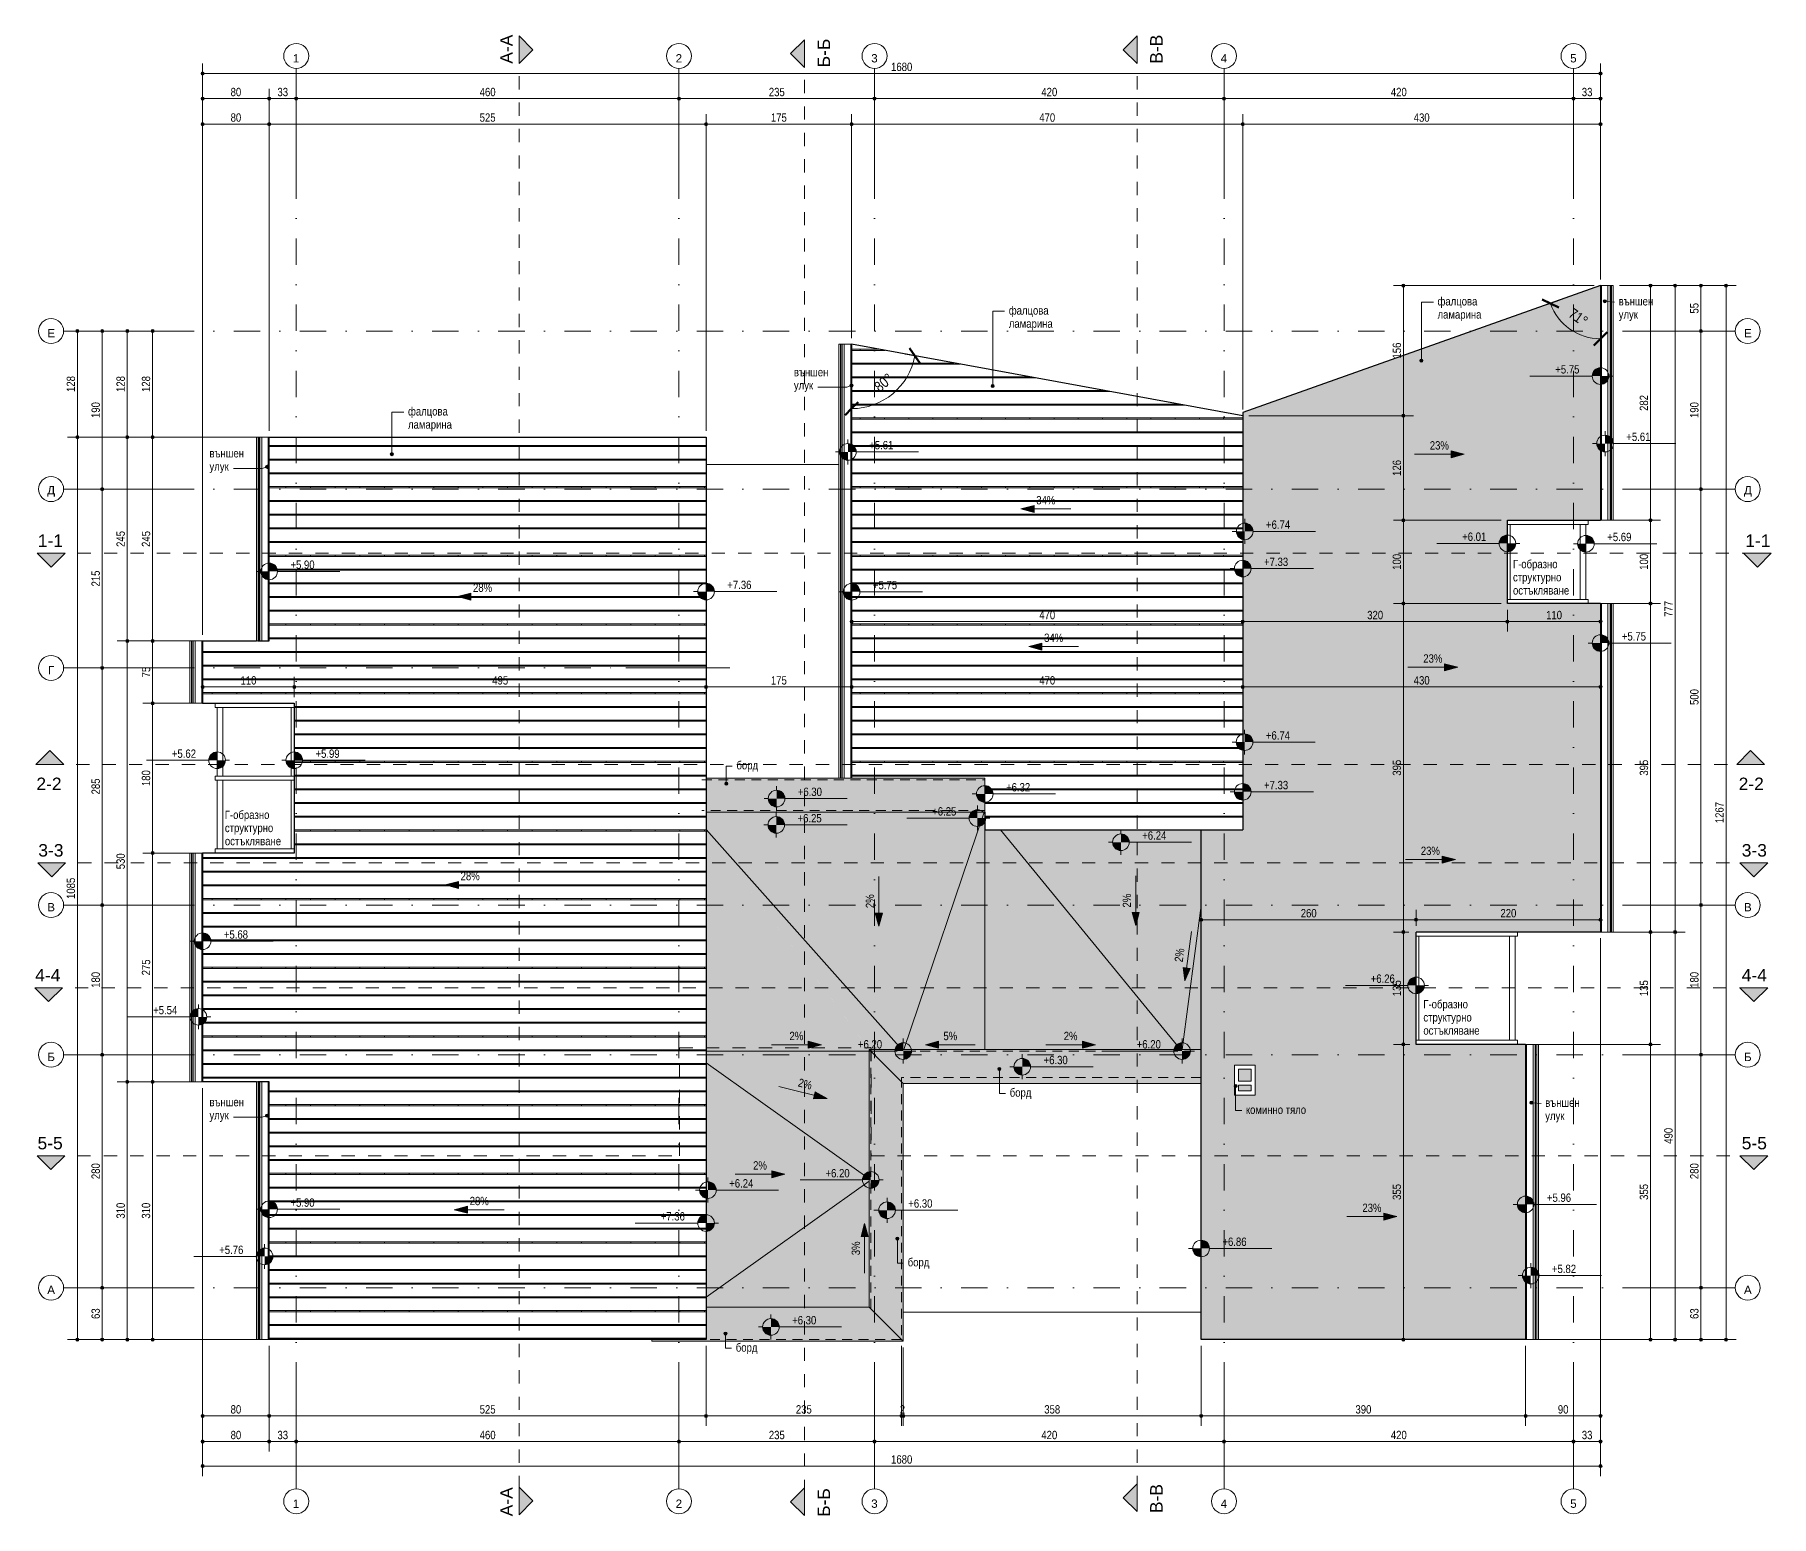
# Model space of a CAD drawing. Header units: centimetres. Extents: x -78 to 2009, y -1469 to 312.
import ezdxf

# ---------------------------------------------------------------- set-up
doc = ezdxf.new("R2010")
doc.units = ezdxf.units.CM
for name, pattern in [('Dash', [31.75, 15.875, -15.875]), ('Dash dot', [79.375, 31.75, -23.8125, 0, -23.8125]), ('Overhead', [19.84375, 11.90625, -7.9375])]:
    doc.linetypes.add(name, pattern=pattern)
for name, color, linetype, lineweight in [('A-ANNO-DIMS', 7, 'Continuous', 9), ('A-ANNO-DIMS-50', 7, 'Continuous', 9), ('A-ANNO-NOTE', 7, 'Continuous', 9), ('A-DETL-MBND', 7, 'Continuous', 9), ('A-FLOR-OVHD', 7, 'Overhead', 9), ('A-GENM', 7, 'Continuous', 9), ('A-GLAZ-CURT', 7, 'Continuous', 9), ('A-GLAZ-CWMG', 7, 'Continuous', 9), ('A-ROOF', 7, 'Continuous', 9), ('A-ROOF-OTLN', 7, 'Continuous', 9), ('A-ROOF-PATT', 7, 'Continuous', 9), ('A-WALL', 7, 'Continuous', 9), ('A-WALL-PATT', 7, 'Continuous', 9), ('G-ANNO-DIMS', 7, 'Continuous', 9), ('G-ANNO-SYMB', 7, 'Continuous', 9), ('G-ANNO-TEXT', 7, 'Continuous', 9), ('S-GRID', 7, 'Continuous', 9), ('S-GRID-IDEN', 7, 'Continuous', 9)]:
    doc.layers.add(name, color=color, linetype=linetype, lineweight=lineweight)
doc.styles.add('Arial', font='arial.ttf', dxfattribs={"height": 10})
doc.styles.add('Arial Narrow', font='ARIALN.TTF', dxfattribs={"height": 10})
doc.styles.add('Arial Narrow_1', font='ARIALN.TTF', dxfattribs={"height": 12.5})
doc.styles.add('Arial Narrow_2', font='ARIALN.TTF', dxfattribs={"height": 10})
doc.styles.add('Arial Narrow_3', font='ARIALN.TTF', dxfattribs={"height": 10})
doc.styles.add('Arial_1', font='arial.ttf', dxfattribs={"height": 15})
doc.dimstyles.new('Diagonal', dxfattribs={"dimscale": 30.48, "dimtxt": 12.792887, "dimasz": 0.520833, "dimexe": 0.393701, "dimexo": 0.246063, "dimgap": 0.246063, "dimtad": 1, "dimdec": 0, "dimzin": 0, "dimdsep": 46, "dimtxsty": 'Arial Narrow_1', "dimblk1": 'OBLIQUE', "dimblk2": 'OBLIQUE', "dimsah": 1, "dimcen": 0.09, "dimadec": 0, "dimazin": 0, "dimtfac": 1, "dimtdec": 4, "dimtix": 1, "dimtmove": 0, "dimatfit": 3, "dimfxl": 0, "dimtvp": 1, "dimtolj": 1, "dimtzin": 0, "dimarcsym": 0})
doc.dimstyles.new('Diagonal_1', dxfattribs={"dimscale": 30.48, "dimtxt": 12.792887, "dimasz": 0.520833, "dimexe": 0.393701, "dimexo": 0.246063, "dimgap": 0.246063, "dimtad": 1, "dimdec": 0, "dimzin": 0, "dimdsep": 46, "dimtxsty": 'Arial Narrow_1', "dimblk1": 'OBLIQUE', "dimblk2": 'OBLIQUE', "dimsah": 1, "dimcen": 0.09, "dimadec": 0, "dimazin": 0, "dimtfac": 1, "dimtdec": 4, "dimtix": 1, "dimtmove": 0, "dimatfit": 3, "dimfxl": 0, "dimtvp": 1, "dimtolj": 1, "dimtzin": 0, "dimarcsym": 0})
doc.dimstyles.new('TEC_DIM', dxfattribs={"dimscale": 30.48, "dimtxt": 10.23431, "dimasz": 0.492126, "dimexe": 0.393701, "dimexo": 0.246063, "dimgap": 0, "dimtad": 1, "dimdec": 0, "dimzin": 0, "dimdsep": 46, "dimtxsty": 'Arial Narrow', "dimblk1": 'DOTSMALL', "dimblk2": 'DOTSMALL', "dimsah": 1, "dimcen": 0.09, "dimazin": 0, "dimtfac": 1, "dimtdec": 4, "dimtix": 1, "dimtmove": 0, "dimatfit": 3, "dimfxl": 0, "dimtvp": 1, "dimtolj": 1, "dimtzin": 0, "dimarcsym": 0})
doc.dimstyles.new('TEC_DIM_1', dxfattribs={"dimscale": 30.48, "dimtxt": 10.23431, "dimasz": 0.492126, "dimexe": 0.393701, "dimexo": 0.246063, "dimgap": 0, "dimtad": 1, "dimdec": 0, "dimzin": 0, "dimdsep": 46, "dimtxsty": 'Arial Narrow_3', "dimblk1": 'DOTSMALL', "dimblk2": 'DOTSMALL', "dimsah": 1, "dimcen": 0.09, "dimazin": 0, "dimtfac": 1, "dimtdec": 4, "dimtix": 1, "dimtmove": 0, "dimatfit": 3, "dimfxl": 0, "dimtvp": 1, "dimtolj": 1, "dimtzin": 0, "dimarcsym": 0})
pattern_1 = [(0, (0, -0.6181), (5.08, 1.27), [0.4191, -3.391, 0.4191, -3.391, -20.32]), (0, (0, -0.6181), (5.08, 1.27), [-7.62, 0.4191, -7.201, 0.4191, -3.391, -8.89]), (0, (0, -0.6181), (5.08, 1.27), [-19.05, 0.4191, -2.121, 0.4191, -5.931]), (120.004, (1.905, 0.0168), (-3.6401151, 3.7641549), [0.41905, -3.391, 0.41905, -3.391, -20.318]), (120.004, (1.905, 0.0168), (-3.6401151, 3.7641549), [-7.619, 0.41905, -7.2, 0.41905, -3.391, -8.889]), (120.004, (1.905, 0.0168), (-3.6401151, 3.7641549), [-19.048, 0.41905, -2.121, 0.41905, -5.93]), (239.996, (2.54, 2.556), (-1.4399991, -5.0334425), [0.41905, -3.391, 0.41905, -3.391, -20.318]), (239.996, (2.54, 2.556), (-1.4399991, -5.0334425), [-7.619, 0.41905, -7.2, 0.41905, -3.391, -8.889]), (239.996, (2.54, 2.556), (-1.4399991, -5.0334425), [-19.048, 0.41905, -2.121, 0.41905, -5.93])]

msp = doc.modelspace()

# ---------------------------------------------------------------- texts
at = {"layer": 'G-ANNO-DIMS', "char_height": 10, "attachment_point": 1, "line_spacing_factor": 0.974696, "style": 'Arial Narrow'}
for s, insert, width in [('+5.75', (1749.7, -85.1), 34.754), ('+5.61', (1835.1, -166.2), 34.754), ('+5.61', (925.2, -176.2), 34.754), ('23%', (1598.9, -176.5), 27.508), ('34%', (1126, -242.4), 27.508), ('+6.74', (1402.1, -271.8), 34.754), ('+6.01', (1637.8, -286.3), 34.754), ('+5.69', (1812.2, -286.6), 34.754), ('+5.90', (229.7, -319.9), 34.754), ('+7.33', (1399.7, -316.5), 34.754), ('28%', (449.1, -347.6), 27.508), ('+7.36', (754.7, -344.2), 34.754), ('+5.75', (929.7, -344.4), 34.754), ('34%', (1135.4, -407.8), 27.508), ('+5.75', (1829.7, -406.1), 34.754), ('23%', (1591.1, -432.7), 27.508), ('+6.74', (1401.9, -525.2), 34.754), ('+5.62', (87.2, -547.1), 34.754), ('+5.99', (259.8, -547.1), 34.754), ('+6.30', (839.4, -593), 34.754), ('+6.32', (1089.7, -587.5), 34.754), ('+7.33', (1399.7, -584.9), 34.754), ('+6.25', (839.1, -624.7), 34.754), ('+6.25', (1000.9, -616.5), 34.754), ('+6.24', (1253.3, -645.5), 34.754), ('23%', (1588.1, -663.9), 27.508), ('28%', (434.2, -694.3), 27.508), ('+5.68', (149.7, -764.5), 34.754), ('+6.26', (1527.9, -817.6), 34.754), ('+5.54', (64.7, -855.4), 34.754), ('2%', (829.4, -886.5), 19.894), ('+6.20', (911.7, -896.5), 34.754), ('5%', (1014.4, -886.5), 19.894), ('2%', (1159, -886.5), 19.894), ('+6.20', (1246.7, -896.5), 34.754), ('+6.30', (1134.8, -915.4), 34.754), ('2%', (785.7, -1042.1), 19.894), ('+6.24', (757, -1063.7), 34.754), ('+6.20', (872.7, -1051.5), 34.754), ('28%', (445.1, -1084.9), 27.508), ('+5.96', (1739.7, -1080.9), 34.754), ('+5.90', (229.7, -1086.8), 34.754), ('+7.36', (674.7, -1103.3), 34.754), ('+6.30', (972.2, -1087.9), 34.754), ('23%', (1517.9, -1093.1), 27.508), ('+5.76', (144.1, -1143.6), 34.754), ('+6.86', (1349.7, -1133.9), 34.754), ('+5.82', (1745.7, -1166.5), 34.754), ('+6.30', (832.6, -1228.2), 34.754)]:
    msp.add_mtext(s, dxfattribs=dict(at, insert=insert, width=width))
at = {"layer": 'G-ANNO-DIMS', "char_height": 10, "width": 19.894, "attachment_point": 1, "line_spacing_factor": 0.974696, "style": 'Arial Narrow'}
for s, insert, rotation in [('2%', (921.1, -737.8), 90), ('2%', (1229.9, -737.1), 90), ('2%', (1292, -801.9), 82.5172), ('2%', (841.4, -942.3), 345.8506), ('3%', (904.1, -1155.1), 90)]:
    msp.add_mtext(s, dxfattribs=dict(at, insert=insert, rotation=rotation))
at = {"layer": 'G-ANNO-SYMB', "char_height": 15, "attachment_point": 5, "rotation": 90, "line_spacing_factor": 0.936439, "style": 'Arial_1'}
for s, insert, width in [('\\pt60,120,180,240,300,360,420,480,540,600,660,720,780,840,900,960,1020,1080,1140,1200,1260,1320,1380,1440,1500,1560,1620,1680,1740,1800,1860,1920;A-A', (489.3, 294.8), 35.7), ('\\pt60,120,180,240,300,360,420,480,540,600,660,720,780,840,900,960,1020,1080,1140,1200,1260,1320,1380,1440,1500,1560,1620,1680,1740,1800,1860,1920;{\\fArial|b0|i0|c204|p34;Б}-{\\fArial|b0|i0|c204|p34;Б}', (870.6, 290.2), 35.05), ('\\pt60,120,180,240,300,360,420,480,540,600,660,720,780,840,900,960,1020,1080,1140,1200,1260,1320,1380,1440,1500,1560,1620,1680,1740,1800,1860,1920;{\\fArial|b0|i0|c204|p34;В}-{\\fArial|b0|i0|c204|p34;В}', (1270.3, 294.8), 35.7), ('\\pt60,120,180,240,300,360,420,480,540,600,660,720,780,840,900,960,1020,1080,1140,1200,1260,1320,1380,1440,1500,1560,1620,1680,1740,1800,1860,1920;A-A', (489.3, -1451.5), 35.7), ('\\pt60,120,180,240,300,360,420,480,540,600,660,720,780,840,900,960,1020,1080,1140,1200,1260,1320,1380,1440,1500,1560,1620,1680,1740,1800,1860,1920;{\\fArial|b0|i0|c204|p34;Б}-{\\fArial|b0|i0|c204|p34;Б}', (870.6, -1452.4), 35.05), ('\\pt60,120,180,240,300,360,420,480,540,600,660,720,780,840,900,960,1020,1080,1140,1200,1260,1320,1380,1440,1500,1560,1620,1680,1740,1800,1860,1920;{\\fArial|b0|i0|c204|p34;В}-{\\fArial|b0|i0|c204|p34;В}', (1270.3, -1447.6), 35.7)]:
    msp.add_mtext(s, dxfattribs=dict(at, insert=insert, width=width))
at = {"layer": 'G-ANNO-SYMB', "char_height": 15, "width": 31.1, "attachment_point": 5, "line_spacing_factor": 0.936439, "style": 'Arial_1'}
for s, insert in [('\\pt60,120,180,240,300,360,420,480,540,600,660,720,780,840,900,960,1020,1080,1140,1200,1260,1320,1380,1440,1500,1560,1620,1680,1740,1800,1860,1920;1-1', (-58.8, -296.1)), ('\\pt60,120,180,240,300,360,420,480,540,600,660,720,780,840,900,960,1020,1080,1140,1200,1260,1320,1380,1440,1500,1560,1620,1680,1740,1800,1860,1920;1-1', (1993.2, -296.1)), ('\\pt60,120,180,240,300,360,420,480,540,600,660,720,780,840,900,960,1020,1080,1140,1200,1260,1320,1380,1440,1500,1560,1620,1680,1740,1800,1860,1920;2-2', (-60.5, -588.4)), ('\\pt60,120,180,240,300,360,420,480,540,600,660,720,780,840,900,960,1020,1080,1140,1200,1260,1320,1380,1440,1500,1560,1620,1680,1740,1800,1860,1920;2-2', (1985.2, -588.4)), ('\\pt60,120,180,240,300,360,420,480,540,600,660,720,780,840,900,960,1020,1080,1140,1200,1260,1320,1380,1440,1500,1560,1620,1680,1740,1800,1860,1920;3-3', (-58.2, -668.4)), ('\\pt60,120,180,240,300,360,420,480,540,600,660,720,780,840,900,960,1020,1080,1140,1200,1260,1320,1380,1440,1500,1560,1620,1680,1740,1800,1860,1920;3-3', (1988.9, -668.4)), ('\\pt60,120,180,240,300,360,420,480,540,600,660,720,780,840,900,960,1020,1080,1140,1200,1260,1320,1380,1440,1500,1560,1620,1680,1740,1800,1860,1920;4-4', (-61.9, -818.4)), ('\\pt60,120,180,240,300,360,420,480,540,600,660,720,780,840,900,960,1020,1080,1140,1200,1260,1320,1380,1440,1500,1560,1620,1680,1740,1800,1860,1920;4-4', (1988.9, -818.4)), ('\\pt60,120,180,240,300,360,420,480,540,600,660,720,780,840,900,960,1020,1080,1140,1200,1260,1320,1380,1440,1500,1560,1620,1680,1740,1800,1860,1920;5-5', (-59.1, -1020.4)), ('\\pt60,120,180,240,300,360,420,480,540,600,660,720,780,840,900,960,1020,1080,1140,1200,1260,1320,1380,1440,1500,1560,1620,1680,1740,1800,1860,1920;5-5', (1988.9, -1020.4))]:
    msp.add_mtext(s, dxfattribs=dict(at, insert=insert))
at = {"layer": 'G-ANNO-TEXT', "char_height": 10, "attachment_point": 1, "line_spacing_factor": 0.949189, "style": 'Arial Narrow_2'}
for s, insert, width in [('\\pt15,30,45,60,75,90,105,120,135,150,165,180,195,210,225,240,255,270,285,300,315,330,345,360,375,390,405,420,435,450,465,480;{\\fArial Narrow|b0|i0|c204|p34;фалцова ламарина}', (1093, -14.3), 86.35), ('\\pt15,30,45,60,75,90,105,120,135,150,165,180,195,210,225,240,255,270,285,300,315,330,345,360,375,390,405,420,435,450,465,480;{\\fArial Narrow|b0|i0|c204|p34;фалцова ламарина}', (1608.2, -3.3), 86.35), ('\\pt15,30,45,60,75,90,105,120,135,150,165,180,195,210,225,240,255,270,285,300,315,330,345,360,375,390,405,420,435,450,465,480;{\\fArial Narrow|b0|i0|c204|p34;външен улук}', (1825.9, -3.3), 58.55), ('\\pt15,30,45,60,75,90,105,120,135,150,165,180,195,210,225,240,255,270,285,300,315,330,345,360,375,390,405,420,435,450,465,480;{\\fArial Narrow|b0|i0|c204|p34;външен улук}', (834.7, -88.5), 58.55), ('\\pt15,30,45,60,75,90,105,120,135,150,165,180,195,210,225,240,255,270,285,300,315,330,345,360,375,390,405,420,435,450,465,480;{\\fArial Narrow|b0|i0|c204|p34;фалцова ламарина}', (371, -135.6), 86.35), ('\\pt15,30,45,60,75,90,105,120,135,150,165,180,195,210,225,240,255,270,285,300,315,330,345,360,375,390,405,420,435,450,465,480;{\\fArial Narrow|b0|i0|c204|p34;външен улук}', (132.4, -186), 58.55), ('\\pt15,30,45,60,75,90,105,120,135,150,165,180,195,210,225,240,255,270,285,300,315,330,345,360,375,390,405,420,435,450,465,480;{\\fArial Narrow|b0|i0|c204|p34;Г}-{\\fArial Narrow|b0|i0|c204|p34;образно структурно остъкляване}', (1698.9, -319.2), 86.35), ('\\pt15,30,45,60,75,90,105,120,135,150,165,180,195,210,225,240,255,270,285,300,315,330,345,360,375,390,405,420,435,450,465,480;{\\fArial Narrow|b0|i0|c204|p34;борд}', (765.7, -561), 86.35), ('\\pt15,30,45,60,75,90,105,120,135,150,165,180,195,210,225,240,255,270,285,300,315,330,345,360,375,390,405,420,435,450,465,480;{\\fArial Narrow|b0|i0|c204|p34;Г}-{\\fArial Narrow|b0|i0|c204|p34;образно структурно остъкляване}', (150.9, -620.6), 86.35), ('\\pt15,30,45,60,75,90,105,120,135,150,165,180,195,210,225,240,255,270,285,300,315,330,345,360,375,390,405,420,435,450,465,480;{\\fArial Narrow|b0|i0|c204|p34;Г}-{\\fArial Narrow|b0|i0|c204|p34;образно структурно остъкляване}', (1591.2, -848.3), 86.35), ('\\pt15,30,45,60,75,90,105,120,135,150,165,180,195,210,225,240,255,270,285,300,315,330,345,360,375,390,405,420,435,450,465,480;{\\fArial Narrow|b0|i0|c204|p34;борд}', (1094.1, -954.5), 86.35), ('\\pt15,30,45,60,75,90,105,120,135,150,165,180,195,210,225,240,255,270,285,300,315,330,345,360,375,390,405,420,435,450,465,480;{\\fArial Narrow|b0|i0|c204|p34;външен улук}', (132.4, -966), 58.55), ('\\pt15,30,45,60,75,90,105,120,135,150,165,180,195,210,225,240,255,270,285,300,315,330,345,360,375,390,405,420,435,450,465,480;{\\fArial Narrow|b0|i0|c204|p34;коминно тяло}', (1377.9, -975.2), 86.35), ('\\pt15,30,45,60,75,90,105,120,135,150,165,180,195,210,225,240,255,270,285,300,315,330,345,360,375,390,405,420,435,450,465,480;{\\fArial Narrow|b0|i0|c204|p34;външен улук}', (1737.6, -966.7), 58.55), ('\\pt15,30,45,60,75,90,105,120,135,150,165,180,195,210,225,240,255,270,285,300,315,330,345,360,375,390,405,420,435,450,465,480;{\\fArial Narrow|b0|i0|c204|p34;борд}', (971.5, -1158.5), 86.35), ('\\pt15,30,45,60,75,90,105,120,135,150,165,180,195,210,225,240,255,270,285,300,315,330,345,360,375,390,405,420,435,450,465,480;{\\fArial Narrow|b0|i0|c204|p34;борд}', (764.9, -1261), 86.35)]:
    msp.add_mtext(s, dxfattribs=dict(at, insert=insert, width=width))
at = {"layer": 'S-GRID-IDEN', "char_height": 10, "attachment_point": 5, "line_spacing_factor": 0.936439, "style": 'Arial'}
for s, insert, width in [('\\pt50,100,150,200,250,300,350,400,450,500,550,600,650,700,750,800,850,900,950,1000,1050,1100,1150,1200,1250,1300,1350,1400,1450,1500,1550,1600;1', (236.5, 283.8), 8.25), ('\\pt50,100,150,200,250,300,350,400,450,500,550,600,650,700,750,800,850,900,950,1000,1050,1100,1150,1200,1250,1300,1350,1400,1450,1500,1550,1600;2', (696.5, 283.8), 8.25), ('\\pt50,100,150,200,250,300,350,400,450,500,550,600,650,700,750,800,850,900,950,1000,1050,1100,1150,1200,1250,1300,1350,1400,1450,1500,1550,1600;3', (931.5, 283.8), 8.25), ('\\pt50,100,150,200,250,300,350,400,450,500,550,600,650,700,750,800,850,900,950,1000,1050,1100,1150,1200,1250,1300,1350,1400,1450,1500,1550,1600;4', (1351.5, 283.8), 8.25), ('\\pt50,100,150,200,250,300,350,400,450,500,550,600,650,700,750,800,850,900,950,1000,1050,1100,1150,1200,1250,1300,1350,1400,1450,1500,1550,1600;5', (1771.5, 283.8), 8.25), ('\\pt50,100,150,200,250,300,350,400,450,500,550,600,650,700,750,800,850,900,950,1000,1050,1100,1150,1200,1250,1300,1350,1400,1450,1500,1550,1600;{\\fArial|b0|i0|c204|p34;Е}', (-57.9, -46.7), 9.9), ('\\pt50,100,150,200,250,300,350,400,450,500,550,600,650,700,750,800,850,900,950,1000,1050,1100,1150,1200,1250,1300,1350,1400,1450,1500,1550,1600;{\\fArial|b0|i0|c204|p34;Е}', (1981.1, -46.7), 9.9), ('\\pt50,100,150,200,250,300,350,400,450,500,550,600,650,700,750,800,850,900,950,1000,1050,1100,1150,1200,1250,1300,1350,1400,1450,1500,1550,1600;{\\fArial|b0|i0|c204|p34;Д}', (-57.9, -236.7), 9.9), ('\\pt50,100,150,200,250,300,350,400,450,500,550,600,650,700,750,800,850,900,950,1000,1050,1100,1150,1200,1250,1300,1350,1400,1450,1500,1550,1600;{\\fArial|b0|i0|c204|p34;Д}', (1981.1, -236.7), 9.9), ('\\pt50,100,150,200,250,300,350,400,450,500,550,600,650,700,750,800,850,900,950,1000,1050,1100,1150,1200,1250,1300,1350,1400,1450,1500,1550,1600;{\\fArial|b0|i0|c204|p34;Г}', (-57.9, -451.7), 7.95), ('\\pt50,100,150,200,250,300,350,400,450,500,550,600,650,700,750,800,850,900,950,1000,1050,1100,1150,1200,1250,1300,1350,1400,1450,1500,1550,1600;{\\fArial|b0|i0|c204|p34;В}', (-57.9, -736.7), 9.9), ('\\pt50,100,150,200,250,300,350,400,450,500,550,600,650,700,750,800,850,900,950,1000,1050,1100,1150,1200,1250,1300,1350,1400,1450,1500,1550,1600;{\\fArial|b0|i0|c204|p34;В}', (1981.1, -736.7), 9.9), ('\\pt50,100,150,200,250,300,350,400,450,500,550,600,650,700,750,800,850,900,950,1000,1050,1100,1150,1200,1250,1300,1350,1400,1450,1500,1550,1600;{\\fArial|b0|i0|c204|p34;Б}', (-57.9, -916.7), 9.6), ('\\pt50,100,150,200,250,300,350,400,450,500,550,600,650,700,750,800,850,900,950,1000,1050,1100,1150,1200,1250,1300,1350,1400,1450,1500,1550,1600;{\\fArial|b0|i0|c204|p34;Б}', (1981.1, -916.7), 9.6), ('\\pt50,100,150,200,250,300,350,400,450,500,550,600,650,700,750,800,850,900,950,1000,1050,1100,1150,1200,1250,1300,1350,1400,1450,1500,1550,1600;{\\fArial|b0|i0|c204|p34;А}', (-57.9, -1196.7), 9.9), ('\\pt50,100,150,200,250,300,350,400,450,500,550,600,650,700,750,800,850,900,950,1000,1050,1100,1150,1200,1250,1300,1350,1400,1450,1500,1550,1600;{\\fArial|b0|i0|c204|p34;А}', (1981.1, -1196.7), 9.9), ('\\pt50,100,150,200,250,300,350,400,450,500,550,600,650,700,750,800,850,900,950,1000,1050,1100,1150,1200,1250,1300,1350,1400,1450,1500,1550,1600;1', (236.5, -1453.8), 8.25), ('\\pt50,100,150,200,250,300,350,400,450,500,550,600,650,700,750,800,850,900,950,1000,1050,1100,1150,1200,1250,1300,1350,1400,1450,1500,1550,1600;2', (696.5, -1453.8), 8.25), ('\\pt50,100,150,200,250,300,350,400,450,500,550,600,650,700,750,800,850,900,950,1000,1050,1100,1150,1200,1250,1300,1350,1400,1450,1500,1550,1600;3', (931.5, -1453.8), 8.25), ('\\pt50,100,150,200,250,300,350,400,450,500,550,600,650,700,750,800,850,900,950,1000,1050,1100,1150,1200,1250,1300,1350,1400,1450,1500,1550,1600;4', (1351.5, -1453.8), 8.25), ('\\pt50,100,150,200,250,300,350,400,450,500,550,600,650,700,750,800,850,900,950,1000,1050,1100,1150,1200,1250,1300,1350,1400,1450,1500,1550,1600;5', (1771.5, -1453.8), 8.25)]:
    msp.add_mtext(s, dxfattribs=dict(at, insert=insert, width=width))

# ---------------------------------------------------------------- blocks, each defined once
blk = doc.blocks.new('TEC_CHIMNEY-2P - TEC_CHIMNEY-2P-2377915-ПОКРИВ')
at = {"layer": 'A-GENM'}
for p, q in [((25, 36), (0, 36)), ((0, 36), (0, 0)), ((5, 24.2), (5, 31)), ((5, 31), (20, 31)), ((20, 24.2), (5, 24.2)), ((20, 31), (20, 24.2)), ((25, 0), (25, 36)), ((0, 0), (25, 0)), ((5, 19.2), (20, 19.2)), ((5, 5), (5, 19.2)), ((20, 5), (5, 5)), ((20, 19.2), (20, 5))]:
    blk.add_line(p, q, dxfattribs=at)
blk = doc.blocks.new('System Panel - Glazed-2432545-ПОКРИВ')
at = {"layer": 'A-DETL-MBND'}
blk.add_line((148.4, -584.1), (148.4, -666.6), dxfattribs=at)
blk = doc.blocks.new('L Corner Mullion - L Mullion 1-2432673-ПОКРИВ')
at = {"layer": 'A-DETL-MBND'}
for p, q in [((141.6, -579.1), (141.6, -496.6)), ((148.3, -579.1), (148.3, -496.6))]:
    blk.add_line(p, q, dxfattribs=at)
blk = doc.blocks.new('Rectangular Mullion - TEC_DOGRAMA_TERASI_EX-2432543-ПОКРИВ')
at = {"layer": 'A-DETL-MBND'}
for p, q in [((230.5, -584.1), (234.3, -584.1)), ((230.5, -584.1), (230.5, -666.6)), ((234.3, -666.6), (230.5, -666.6))]:
    blk.add_line(p, q, dxfattribs=at)
blk = doc.blocks.new('Rectangular Mullion - TEC_DOGRAMA_TERASI_EX-2432685-ПОКРИВ')
at = {"layer": 'A-DETL-MBND'}
for p, q in [((139.1, -666.6), (139.1, -671.6)), ((234.3, -666.6), (139.1, -666.6))]:
    blk.add_line(p, q, dxfattribs=at)
blk = doc.blocks.new('Rectangular Mullion - TEC_DOGRAMA_TERASI_EX-2432669-ПОКРИВ')
at = {"layer": 'A-DETL-MBND'}
for p, q in [((139.1, -491.6), (139.1, -496.6)), ((139.1, -496.6), (234.3, -496.6))]:
    blk.add_line(p, q, dxfattribs=at)
blk = doc.blocks.new('Rectangular Mullion - TEC_DOGRAMA_TERASI_EX-2432687-ПОКРИВ')
at = {"layer": 'A-DETL-MBND'}
blk.add_line((0, 5), (-5, 5), dxfattribs=at)
blk = doc.blocks.new('Rectangular Mullion - TEC_DOGRAMA_TERASI_EX-2432671-ПОКРИВ')
at = {"layer": 'A-DETL-MBND'}
blk.add_line((-5, 5), (0, 5), dxfattribs=at)
blk = doc.blocks.new('System Panel - Glazed-2433087-ПОКРИВ')
at = {"layer": 'A-GLAZ-CURT'}
blk.add_line((1694.7, -896.6), (1694.7, -771.6), dxfattribs=at)
blk = doc.blocks.new('L Corner Mullion - L Mullion 1-2504235-ПОКРИВ')
at = {"layer": 'A-DETL-MBND'}
for p, q in [((1694.8, -771.6), (1694.8, -896.6)), ((1701.6, -771.6), (1701.6, -896.6))]:
    blk.add_line(p, q, dxfattribs=at)
blk = doc.blocks.new('Rectangular Mullion - TEC_DOGRAMA_TERASI_EX-2433085-ПОКРИВ')
at = {"layer": 'A-GLAZ-CWMG'}
for p, q in [((1582.4, -771.6), (1585.6, -771.6)), ((1585.6, -896.6), (1585.6, -771.6)), ((1585.6, -896.6), (1582.4, -896.6))]:
    blk.add_line(p, q, dxfattribs=at)
blk = doc.blocks.new('Rectangular Mullion - TEC_DOGRAMA_TERASI_EX-2504233-ПОКРИВ')
at = {"layer": 'A-GLAZ-CWMG'}
for p, q in [((1582.4, -771.6), (1704.1, -771.6)), ((1704.1, -771.6), (1704.1, -766.6))]:
    blk.add_line(p, q, dxfattribs=at)
blk = doc.blocks.new('Rectangular Mullion - TEC_DOGRAMA_TERASI_EX-2504234-ПОКРИВ')
at = {"layer": 'A-GLAZ-CWMG'}
for p, q in [((1704.1, -896.6), (1582.4, -896.6)), ((1704.1, -901.6), (1704.1, -896.6))]:
    blk.add_line(p, q, dxfattribs=at)
blk = doc.blocks.new('Rectangular Mullion - TEC_DOGRAMA_TERASI_EX-2504236-ПОКРИВ')
at = {"layer": 'A-DETL-MBND'}
blk.add_line((-5, 5), (0, 5), dxfattribs=at)
blk = doc.blocks.new('System Panel - Glazed-2432445-ПОКРИВ')
at = {"layer": 'A-DETL-MBND'}
blk.add_line((1779.7, -366.6), (1779.7, -276.6), dxfattribs=at)
blk = doc.blocks.new('L Corner Mullion - L Mullion 1-2432467-ПОКРИВ')
at = {"layer": 'A-DETL-MBND'}
for p, q in [((1779.8, -276.6), (1779.8, -366.6)), ((1786.6, -276.6), (1786.6, -366.6))]:
    blk.add_line(p, q, dxfattribs=at)
blk = doc.blocks.new('Rectangular Mullion - TEC_DOGRAMA_TERASI_EX-2432438-ПОКРИВ')
at = {"layer": 'A-DETL-MBND'}
for p, q in [((1692.2, -276.6), (1695.4, -276.6)), ((1695.4, -366.6), (1695.4, -276.6)), ((1695.4, -366.6), (1692.2, -366.6))]:
    blk.add_line(p, q, dxfattribs=at)
blk = doc.blocks.new('Rectangular Mullion - TEC_DOGRAMA_TERASI_EX-2432465-ПОКРИВ')
at = {"layer": 'A-DETL-MBND'}
for p, q in [((1692.2, -276.6), (1789.1, -276.6)), ((1789.1, -276.6), (1789.1, -271.6))]:
    blk.add_line(p, q, dxfattribs=at)
blk = doc.blocks.new('Rectangular Mullion - TEC_DOGRAMA_TERASI_EX-2432466-ПОКРИВ')
at = {"layer": 'A-DETL-MBND'}
for p, q in [((1789.1, -366.6), (1692.2, -366.6)), ((1789.1, -371.6), (1789.1, -366.6))]:
    blk.add_line(p, q, dxfattribs=at)
blk = doc.blocks.new('Rectangular Mullion - TEC_DOGRAMA_TERASI_EX-2432468-ПОКРИВ')
at = {"layer": 'A-DETL-MBND'}
blk.add_line((0, 5), (-5, 5), dxfattribs=at)
blk = doc.blocks.new('Rectangular Mullion - TEC_DOGRAMA_TERASI_EX-2432469-ПОКРИВ')
at = {"layer": 'A-DETL-MBND'}
blk.add_line((-5, 5), (0, 5), dxfattribs=at)
blk = doc.blocks.new('L Corner Mullion - L Mullion 1-2432686-ПОКРИВ')
at = {"layer": 'A-DETL-MBND'}
for p, q in [((141.6, -666.6), (141.6, -584.1)), ((148.3, -666.6), (148.3, -584.1))]:
    blk.add_line(p, q, dxfattribs=at)
blk = doc.blocks.new('Rectangular Mullion - TEC_DOGRAMA_TERASI_INT-2432672-ПОКРИВ')
at = {"layer": 'A-DETL-MBND'}
for p, q in [((234.3, -579.1), (139.1, -579.1)), ((139.1, -579.1), (139.1, -584.1)), ((139.1, -584.1), (234.3, -584.1))]:
    blk.add_line(p, q, dxfattribs=at)
blk = doc.blocks.new('Rectangular Mullion - TEC_DOGRAMA_TERASI_INT-2432662-ПОКРИВ')
at = {"layer": 'A-DETL-MBND'}
blk.add_line((-2.5, 5), (2.5, 5), dxfattribs=at)
blk = doc.blocks.new('Rectangular Mullion - TEC_DOGRAMA_TERASI_EX-2504241-ПОКРИВ')
at = {"layer": 'A-DETL-MBND'}
blk.add_line((0, 5), (-5, 5), dxfattribs=at)
blk = doc.blocks.new('Grid - TEC_GRID_CIRCLE-145857-ПОКРИВ')
at = {"layer": 'S-GRID-IDEN'}
blk.add_circle((0, 0), 0.3, dxfattribs=at)
blk = doc.blocks.new('Section - TEC_SECTION-13048-ПОКРИВ')
at = {"layer": 'G-ANNO-SYMB'}
blk.add_hatch(color=256, dxfattribs=at).paths.add_polyline_path([(0, 0.334), (0.334, 0), (-0.334, 0)])
for p, q in [((0, 0.334), (-0.334, 0)), ((0.334, 0), (0, 0.334)), ((-0.334, 0), (0.334, 0))]:
    blk.add_line(p, q, dxfattribs=at)
blk = doc.blocks.new('Spot Elevations - PLAN - PROJECT-149572-ПОКРИВ')
at = {"layer": 'A-ANNO-NOTE'}
h = blk.add_hatch(color=256, dxfattribs=at)
edge = h.paths.add_edge_path()
edge.add_line((0, 0), (0, -0.2))
edge.add_arc((0, 0), 0.2, 180, 270, ccw=False)
edge.add_line((-0.2, 0), (0, 0))
h = blk.add_hatch(color=256, dxfattribs=at)
edge = h.paths.add_edge_path()
edge.add_line((0, 0), (0, 0.2))
edge.add_arc((0, 0), 0.2, 0, 90, ccw=False)
edge.add_line((0.2, 0), (0, 0))
for p, q in [((0, 0.2), (0, 0.3)), ((-0.2, 0), (-0.3, 0)), ((0, -0.3), (0, -0.2)), ((0.2, 0), (1.7, 0))]:
    blk.add_line(p, q, dxfattribs=at)
blk.add_circle((0, 0), 0.2, dxfattribs=at)
blk = doc.blocks.new('DIMBLOCK1-ПОКРИВ')
at = {"layer": 'A-ANNO-DIMS-50', "transparency": 16777216}
h = blk.add_hatch(color=256, dxfattribs=at)
edge = h.paths.add_edge_path()
edge.add_arc((124.1, 235.3), 1.88, 0, 360)
h = blk.add_hatch(color=256, dxfattribs=at)
edge = h.paths.add_edge_path()
edge.add_arc((204.1, 235.3), 1.88, 0, 360)
for p, q in [((124.1, -409.1), (124.1, 247.3)), ((124.1, 235.3), (204.1, 235.3)), ((124.1, 235.3), (124.1, -409.1)), ((204.1, -164.1), (204.1, 247.3)), ((204.1, 235.3), (204.1, -164.1))]:
    blk.add_line(p, q, dxfattribs=at)
for centre in [(124.1, 235.3), (204.1, 235.3)]:
    blk.add_circle(centre, 1.88, dxfattribs=at)
at = {"layer": 'A-ANNO-DIMS-50', "color": 0, "transparency": 16777216, "insert": (157.8, 248.3), "char_height": 10, "width": 15.205, "attachment_point": 1, "line_spacing_factor": 0.974696, "style": 'Arial Narrow'}
blk.add_mtext('80', dxfattribs=at)
blk = doc.blocks.new('_DotSmall')
at = {"color": 0, "linetype": 'ByBlock', "const_width": 0.5}
blk.add_lwpolyline([(-0.0625, 0, 1), (0.0625, 0, 1)], format="xyb", close=True, dxfattribs=at)
blk = doc.blocks.new('DIMBLOCK2-ПОКРИВ')
at = {"layer": 'A-ANNO-DIMS-50', "transparency": 16777216}
h = blk.add_hatch(color=256, dxfattribs=at)
edge = h.paths.add_edge_path()
edge.add_arc((204.1, 235.3), 1.88, 0, 360)
h = blk.add_hatch(color=256, dxfattribs=at)
edge = h.paths.add_edge_path()
edge.add_arc((236.6, 235.3), 1.88, 0, 360)
for p, q in [((204.1, -164.1), (204.1, 247.3)), ((204.1, 235.3), (236.6, 235.3)), ((204.1, 235.3), (204.1, -164.1)), ((236.6, 230.5), (236.6, 247.3)), ((236.6, 235.3), (236.6, 230.5))]:
    blk.add_line(p, q, dxfattribs=at)
for centre in [(204.1, 235.3), (236.6, 235.3)]:
    blk.add_circle(centre, 1.88, dxfattribs=at)
at = {"layer": 'A-ANNO-DIMS-50', "color": 0, "transparency": 16777216, "insert": (214.1, 248.3), "char_height": 10, "width": 15.205, "attachment_point": 1, "line_spacing_factor": 0.974696, "style": 'Arial Narrow'}
blk.add_mtext('33', dxfattribs=at)
blk = doc.blocks.new('DIMBLOCK3-ПОКРИВ')
at = {"layer": 'A-ANNO-DIMS-50', "transparency": 16777216}
h = blk.add_hatch(color=256, dxfattribs=at)
edge = h.paths.add_edge_path()
edge.add_arc((236.6, 235.3), 1.88, 0, 360)
h = blk.add_hatch(color=256, dxfattribs=at)
edge = h.paths.add_edge_path()
edge.add_arc((696.6, 235.3), 1.88, 0, 360)
for p, q in [((236.6, 230.5), (236.6, 247.3)), ((236.6, 235.3), (696.6, 235.3)), ((236.6, 235.3), (236.6, 230.5)), ((696.6, 230.5), (696.6, 247.3)), ((696.6, 235.3), (696.6, 230.5))]:
    blk.add_line(p, q, dxfattribs=at)
for centre in [(236.6, 235.3), (696.6, 235.3)]:
    blk.add_circle(centre, 1.88, dxfattribs=at)
at = {"layer": 'A-ANNO-DIMS-50', "color": 0, "transparency": 16777216, "insert": (457.1, 248.3), "char_height": 10, "width": 22.808, "attachment_point": 1, "line_spacing_factor": 0.974696, "style": 'Arial Narrow'}
blk.add_mtext('460', dxfattribs=at)
blk = doc.blocks.new('DIMBLOCK4-ПОКРИВ')
at = {"layer": 'A-ANNO-DIMS-50', "transparency": 16777216}
h = blk.add_hatch(color=256, dxfattribs=at)
edge = h.paths.add_edge_path()
edge.add_arc((696.6, 235.3), 1.88, 0, 360)
h = blk.add_hatch(color=256, dxfattribs=at)
edge = h.paths.add_edge_path()
edge.add_arc((931.6, 235.3), 1.88, 0, 360)
for p, q in [((696.6, 230.5), (696.6, 247.3)), ((696.6, 235.3), (931.6, 235.3)), ((696.6, 235.3), (696.6, 230.5)), ((931.6, 230.5), (931.6, 247.3)), ((931.6, 235.3), (931.6, 230.5))]:
    blk.add_line(p, q, dxfattribs=at)
for centre in [(696.6, 235.3), (931.6, 235.3)]:
    blk.add_circle(centre, 1.88, dxfattribs=at)
at = {"layer": 'A-ANNO-DIMS-50', "color": 0, "transparency": 16777216, "insert": (804.6, 248.3), "char_height": 10, "width": 22.808, "attachment_point": 1, "line_spacing_factor": 0.974696, "style": 'Arial Narrow'}
blk.add_mtext('235', dxfattribs=at)
blk = doc.blocks.new('DIMBLOCK5-ПОКРИВ')
at = {"layer": 'A-ANNO-DIMS-50', "transparency": 16777216}
h = blk.add_hatch(color=256, dxfattribs=at)
edge = h.paths.add_edge_path()
edge.add_arc((931.6, 235.3), 1.88, 0, 360)
h = blk.add_hatch(color=256, dxfattribs=at)
edge = h.paths.add_edge_path()
edge.add_arc((1351.6, 235.3), 1.88, 0, 360)
for p, q in [((931.6, 230.5), (931.6, 247.3)), ((931.6, 235.3), (1351.6, 235.3)), ((931.6, 235.3), (931.6, 230.5)), ((1351.6, 230.5), (1351.6, 247.3)), ((1351.6, 235.3), (1351.6, 230.5))]:
    blk.add_line(p, q, dxfattribs=at)
for centre in [(931.6, 235.3), (1351.6, 235.3)]:
    blk.add_circle(centre, 1.88, dxfattribs=at)
at = {"layer": 'A-ANNO-DIMS-50', "color": 0, "transparency": 16777216, "insert": (1132.1, 248.3), "char_height": 10, "width": 22.808, "attachment_point": 1, "line_spacing_factor": 0.974696, "style": 'Arial Narrow'}
blk.add_mtext('420', dxfattribs=at)
blk = doc.blocks.new('DIMBLOCK6-ПОКРИВ')
at = {"layer": 'A-ANNO-DIMS-50', "transparency": 16777216}
h = blk.add_hatch(color=256, dxfattribs=at)
edge = h.paths.add_edge_path()
edge.add_arc((1351.6, 235.3), 1.88, 0, 360)
h = blk.add_hatch(color=256, dxfattribs=at)
edge = h.paths.add_edge_path()
edge.add_arc((1771.6, 235.3), 1.88, 0, 360)
for p, q in [((1351.6, 230.5), (1351.6, 247.3)), ((1351.6, 235.3), (1771.6, 235.3)), ((1351.6, 235.3), (1351.6, 230.5)), ((1771.6, 230.5), (1771.6, 247.3)), ((1771.6, 235.3), (1771.6, 230.5))]:
    blk.add_line(p, q, dxfattribs=at)
for centre in [(1351.6, 235.3), (1771.6, 235.3)]:
    blk.add_circle(centre, 1.88, dxfattribs=at)
at = {"layer": 'A-ANNO-DIMS-50', "color": 0, "transparency": 16777216, "insert": (1552.1, 248.3), "char_height": 10, "width": 22.808, "attachment_point": 1, "line_spacing_factor": 0.974696, "style": 'Arial Narrow'}
blk.add_mtext('420', dxfattribs=at)
blk = doc.blocks.new('DIMBLOCK7-ПОКРИВ')
at = {"layer": 'A-ANNO-DIMS-50', "transparency": 16777216}
h = blk.add_hatch(color=256, dxfattribs=at)
edge = h.paths.add_edge_path()
edge.add_arc((1771.6, 235.3), 1.88, 0, 360)
h = blk.add_hatch(color=256, dxfattribs=at)
edge = h.paths.add_edge_path()
edge.add_arc((1804.1, 235.3), 1.88, 0, 360)
for p, q in [((1771.6, 230.5), (1771.6, 247.3)), ((1771.6, 235.3), (1804.1, 235.3)), ((1771.6, 235.3), (1771.6, 230.5)), ((1804.1, 18), (1804.1, 247.3)), ((1804.1, 235.3), (1804.1, 18))]:
    blk.add_line(p, q, dxfattribs=at)
for centre in [(1771.6, 235.3), (1804.1, 235.3)]:
    blk.add_circle(centre, 1.88, dxfattribs=at)
at = {"layer": 'A-ANNO-DIMS-50', "color": 0, "transparency": 16777216, "insert": (1781.6, 248.3), "char_height": 10, "width": 15.205, "attachment_point": 1, "line_spacing_factor": 0.974696, "style": 'Arial Narrow'}
blk.add_mtext('33', dxfattribs=at)
blk = doc.blocks.new('DIMBLOCK8-ПОКРИВ')
at = {"layer": 'A-ANNO-DIMS-50', "transparency": 16777216}
h = blk.add_hatch(color=256, dxfattribs=at)
edge = h.paths.add_edge_path()
edge.add_arc((124.1, 265.6), 1.88, 0, 360)
h = blk.add_hatch(color=256, dxfattribs=at)
edge = h.paths.add_edge_path()
edge.add_arc((1804.1, 265.6), 1.88, 0, 360)
for p, q in [((124.1, -409.1), (124.1, 277.6)), ((1804.1, 18), (1804.1, 277.6)), ((124.1, 265.6), (1804.1, 265.6)), ((124.1, 265.6), (124.1, -409.1)), ((1804.1, 265.6), (1804.1, 18))]:
    blk.add_line(p, q, dxfattribs=at)
for centre in [(124.1, 265.6), (1804.1, 265.6)]:
    blk.add_circle(centre, 1.88, dxfattribs=at)
at = {"layer": 'A-ANNO-DIMS-50', "color": 0, "transparency": 16777216, "insert": (951.5, 278.5), "char_height": 10, "width": 30.411, "attachment_point": 1, "line_spacing_factor": 0.974696, "style": 'Arial Narrow'}
blk.add_mtext('1680', dxfattribs=at)
blk = doc.blocks.new('DIMBLOCK9-ПОКРИВ')
at = {"layer": 'A-ANNO-DIMS-50', "transparency": 16777216}
h = blk.add_hatch(color=256, dxfattribs=at)
edge = h.paths.add_edge_path()
edge.add_arc((124.1, 204.7), 1.88, 0, 360)
h = blk.add_hatch(color=256, dxfattribs=at)
edge = h.paths.add_edge_path()
edge.add_arc((204.1, 204.7), 1.88, 0, 360)
for p, q in [((124.1, -409.1), (124.1, 216.7)), ((204.1, -164.1), (204.1, 216.7)), ((124.1, 204.7), (204.1, 204.7)), ((124.1, 204.7), (124.1, -409.1)), ((204.1, 204.7), (204.1, -164.1))]:
    blk.add_line(p, q, dxfattribs=at)
for centre in [(124.1, 204.7), (204.1, 204.7)]:
    blk.add_circle(centre, 1.88, dxfattribs=at)
at = {"layer": 'A-ANNO-DIMS-50', "color": 0, "transparency": 16777216, "insert": (157.8, 217.6), "char_height": 10, "width": 15.205, "attachment_point": 1, "line_spacing_factor": 0.974696, "style": 'Arial Narrow'}
blk.add_mtext('80', dxfattribs=at)
blk = doc.blocks.new('DIMBLOCK10-ПОКРИВ')
at = {"layer": 'A-ANNO-DIMS-50', "transparency": 16777216}
h = blk.add_hatch(color=256, dxfattribs=at)
edge = h.paths.add_edge_path()
edge.add_arc((204.1, 204.7), 1.88, 0, 360)
h = blk.add_hatch(color=256, dxfattribs=at)
edge = h.paths.add_edge_path()
edge.add_arc((729.1, 204.7), 1.88, 0, 360)
for p, q in [((204.1, -164.1), (204.1, 216.7)), ((729.1, -164.1), (729.1, 216.7)), ((204.1, 204.7), (729.1, 204.7)), ((204.1, 204.7), (204.1, -164.1)), ((729.1, 204.7), (729.1, -164.1))]:
    blk.add_line(p, q, dxfattribs=at)
for centre in [(204.1, 204.7), (729.1, 204.7)]:
    blk.add_circle(centre, 1.88, dxfattribs=at)
at = {"layer": 'A-ANNO-DIMS-50', "color": 0, "transparency": 16777216, "insert": (457.1, 217.6), "char_height": 10, "width": 22.808, "attachment_point": 1, "line_spacing_factor": 0.974696, "style": 'Arial Narrow'}
blk.add_mtext('525', dxfattribs=at)
blk = doc.blocks.new('DIMBLOCK11-ПОКРИВ')
at = {"layer": 'A-ANNO-DIMS-50', "transparency": 16777216}
h = blk.add_hatch(color=256, dxfattribs=at)
edge = h.paths.add_edge_path()
edge.add_arc((729.1, 204.7), 1.88, 0, 360)
h = blk.add_hatch(color=256, dxfattribs=at)
edge = h.paths.add_edge_path()
edge.add_arc((904.1, 204.7), 1.88, 0, 360)
for p, q in [((729.1, -164.1), (729.1, 216.7)), ((904.1, -52.5), (904.1, 216.7)), ((729.1, 204.7), (904.1, 204.7)), ((729.1, 204.7), (729.1, -164.1)), ((904.1, 204.7), (904.1, -52.5))]:
    blk.add_line(p, q, dxfattribs=at)
for centre in [(729.1, 204.7), (904.1, 204.7)]:
    blk.add_circle(centre, 1.88, dxfattribs=at)
at = {"layer": 'A-ANNO-DIMS-50', "color": 0, "transparency": 16777216, "insert": (807.1, 217.6), "char_height": 10, "width": 22.808, "attachment_point": 1, "line_spacing_factor": 0.974696, "style": 'Arial Narrow'}
blk.add_mtext('175', dxfattribs=at)
blk = doc.blocks.new('DIMBLOCK12-ПОКРИВ')
at = {"layer": 'A-ANNO-DIMS-50', "transparency": 16777216}
h = blk.add_hatch(color=256, dxfattribs=at)
edge = h.paths.add_edge_path()
edge.add_arc((904.1, 204.7), 1.88, 0, 360)
h = blk.add_hatch(color=256, dxfattribs=at)
edge = h.paths.add_edge_path()
edge.add_arc((1374.1, 204.7), 1.88, 0, 360)
for p, q in [((904.1, -52.5), (904.1, 216.7)), ((1374.1, -138.3), (1374.1, 216.7)), ((904.1, 204.7), (1374.1, 204.7)), ((904.1, 204.7), (904.1, -52.5)), ((1374.1, 204.7), (1374.1, -138.3))]:
    blk.add_line(p, q, dxfattribs=at)
for centre in [(904.1, 204.7), (1374.1, 204.7)]:
    blk.add_circle(centre, 1.88, dxfattribs=at)
at = {"layer": 'A-ANNO-DIMS-50', "color": 0, "transparency": 16777216, "insert": (1129.6, 217.6), "char_height": 10, "width": 22.808, "attachment_point": 1, "line_spacing_factor": 0.974696, "style": 'Arial Narrow'}
blk.add_mtext('470', dxfattribs=at)
blk = doc.blocks.new('DIMBLOCK13-ПОКРИВ')
at = {"layer": 'A-ANNO-DIMS-50', "transparency": 16777216}
h = blk.add_hatch(color=256, dxfattribs=at)
edge = h.paths.add_edge_path()
edge.add_arc((1374.1, 204.7), 1.88, 0, 360)
h = blk.add_hatch(color=256, dxfattribs=at)
edge = h.paths.add_edge_path()
edge.add_arc((1804.1, 204.7), 1.88, 0, 360)
for p, q in [((1374.1, -138.3), (1374.1, 216.7)), ((1804.1, 18), (1804.1, 216.7)), ((1374.1, 204.7), (1804.1, 204.7)), ((1374.1, 204.7), (1374.1, -138.3)), ((1804.1, 204.7), (1804.1, 18))]:
    blk.add_line(p, q, dxfattribs=at)
for centre in [(1374.1, 204.7), (1804.1, 204.7)]:
    blk.add_circle(centre, 1.88, dxfattribs=at)
at = {"layer": 'A-ANNO-DIMS-50', "color": 0, "transparency": 16777216, "insert": (1579.6, 217.6), "char_height": 10, "width": 22.808, "attachment_point": 1, "line_spacing_factor": 0.974696, "style": 'Arial Narrow'}
blk.add_mtext('430', dxfattribs=at)
blk = doc.blocks.new('DIMBLOCK14-ПОКРИВ')
at = {"layer": 'A-ANNO-DIMS-50', "transparency": 16777216}
h = blk.add_hatch(color=256, dxfattribs=at)
edge = h.paths.add_edge_path()
edge.add_arc((1924.7, 10.5), 1.87, 0, 360)
h = blk.add_hatch(color=256, dxfattribs=at)
edge = h.paths.add_edge_path()
edge.add_arc((1924.7, -44.1), 1.87, 0, 360)
for p, q in [((1826.9, 10.5), (1936.7, 10.5)), ((1924.7, 10.5), (1826.9, 10.5)), ((1924.7, 10.5), (1924.7, -44.1)), ((1919.8, -44.1), (1936.7, -44.1)), ((1924.7, -44.1), (1919.8, -44.1))]:
    blk.add_line(p, q, dxfattribs=at)
for centre in [(1924.7, 10.5), (1924.7, -44.1)]:
    blk.add_circle(centre, 1.87, dxfattribs=at)
at = {"layer": 'A-ANNO-DIMS-50', "color": 0, "transparency": 16777216, "insert": (1911.8, -23.1), "char_height": 10, "width": 15.205, "attachment_point": 1, "rotation": 90, "line_spacing_factor": 0.974696, "style": 'Arial Narrow'}
blk.add_mtext('55', dxfattribs=at)
blk = doc.blocks.new('DIMBLOCK15-ПОКРИВ')
at = {"layer": 'A-ANNO-DIMS-50', "transparency": 16777216}
h = blk.add_hatch(color=256, dxfattribs=at)
edge = h.paths.add_edge_path()
edge.add_arc((1924.7, -44.1), 1.87, 0, 360)
h = blk.add_hatch(color=256, dxfattribs=at)
edge = h.paths.add_edge_path()
edge.add_arc((1924.7, -234.1), 1.88, 0, 360)
for p, q in [((1919.8, -44.1), (1936.7, -44.1)), ((1924.7, -44.1), (1919.8, -44.1)), ((1924.7, -44.1), (1924.7, -234.1)), ((1919.8, -234.1), (1936.7, -234.1)), ((1924.7, -234.1), (1919.8, -234.1))]:
    blk.add_line(p, q, dxfattribs=at)
for centre, radius in [((1924.7, -44.1), 1.87), ((1924.7, -234.1), 1.88)]:
    blk.add_circle(centre, radius, dxfattribs=at)
at = {"layer": 'A-ANNO-DIMS-50', "color": 0, "transparency": 16777216, "insert": (1911.8, -148.6), "char_height": 10, "width": 22.808, "attachment_point": 1, "rotation": 90, "line_spacing_factor": 0.974696, "style": 'Arial Narrow'}
blk.add_mtext('190', dxfattribs=at)
blk = doc.blocks.new('DIMBLOCK16-ПОКРИВ')
at = {"layer": 'A-ANNO-DIMS-50', "transparency": 16777216}
h = blk.add_hatch(color=256, dxfattribs=at)
edge = h.paths.add_edge_path()
edge.add_arc((1924.7, -234.1), 1.88, 0, 360)
h = blk.add_hatch(color=256, dxfattribs=at)
edge = h.paths.add_edge_path()
edge.add_arc((1924.7, -734.1), 1.88, 0, 360)
for p, q in [((1919.8, -234.1), (1936.7, -234.1)), ((1924.7, -234.1), (1919.8, -234.1)), ((1924.7, -234.1), (1924.7, -734.1)), ((1919.8, -734.1), (1936.7, -734.1)), ((1924.7, -734.1), (1919.8, -734.1))]:
    blk.add_line(p, q, dxfattribs=at)
for centre in [(1924.7, -234.1), (1924.7, -734.1)]:
    blk.add_circle(centre, 1.88, dxfattribs=at)
at = {"layer": 'A-ANNO-DIMS-50', "color": 0, "transparency": 16777216, "insert": (1911.8, -493.6), "char_height": 10, "width": 22.808, "attachment_point": 1, "rotation": 90, "line_spacing_factor": 0.974696, "style": 'Arial Narrow'}
blk.add_mtext('500', dxfattribs=at)
blk = doc.blocks.new('DIMBLOCK17-ПОКРИВ')
at = {"layer": 'A-ANNO-DIMS-50', "transparency": 16777216}
h = blk.add_hatch(color=256, dxfattribs=at)
edge = h.paths.add_edge_path()
edge.add_arc((1924.7, -734.1), 1.88, 0, 360)
h = blk.add_hatch(color=256, dxfattribs=at)
edge = h.paths.add_edge_path()
edge.add_arc((1924.7, -914.1), 1.88, 0, 360)
for p, q in [((1919.8, -734.1), (1936.7, -734.1)), ((1924.7, -734.1), (1919.8, -734.1)), ((1924.7, -734.1), (1924.7, -914.1)), ((1919.8, -914.1), (1936.7, -914.1)), ((1924.7, -914.1), (1919.8, -914.1))]:
    blk.add_line(p, q, dxfattribs=at)
for centre in [(1924.7, -734.1), (1924.7, -914.1)]:
    blk.add_circle(centre, 1.88, dxfattribs=at)
at = {"layer": 'A-ANNO-DIMS-50', "color": 0, "transparency": 16777216, "insert": (1911.8, -833.6), "char_height": 10, "width": 22.808, "attachment_point": 1, "rotation": 90, "line_spacing_factor": 0.974696, "style": 'Arial Narrow'}
blk.add_mtext('180', dxfattribs=at)
blk = doc.blocks.new('DIMBLOCK18-ПОКРИВ')
at = {"layer": 'A-ANNO-DIMS-50', "transparency": 16777216}
h = blk.add_hatch(color=256, dxfattribs=at)
edge = h.paths.add_edge_path()
edge.add_arc((1924.7, -914.1), 1.88, 0, 360)
h = blk.add_hatch(color=256, dxfattribs=at)
edge = h.paths.add_edge_path()
edge.add_arc((1924.7, -1194.1), 1.88, 0, 360)
for p, q in [((1919.8, -914.1), (1936.7, -914.1)), ((1924.7, -914.1), (1919.8, -914.1)), ((1924.7, -914.1), (1924.7, -1194.1)), ((1919.8, -1194.1), (1936.7, -1194.1)), ((1924.7, -1194.1), (1919.8, -1194.1))]:
    blk.add_line(p, q, dxfattribs=at)
for centre in [(1924.7, -914.1), (1924.7, -1194.1)]:
    blk.add_circle(centre, 1.88, dxfattribs=at)
at = {"layer": 'A-ANNO-DIMS-50', "color": 0, "transparency": 16777216, "insert": (1911.8, -1063.6), "char_height": 10, "width": 22.808, "attachment_point": 1, "rotation": 90, "line_spacing_factor": 0.974696, "style": 'Arial Narrow'}
blk.add_mtext('280', dxfattribs=at)
blk = doc.blocks.new('DIMBLOCK19-ПОКРИВ')
at = {"layer": 'A-ANNO-DIMS-50', "transparency": 16777216}
h = blk.add_hatch(color=256, dxfattribs=at)
edge = h.paths.add_edge_path()
edge.add_arc((1924.7, -1194.1), 1.88, 0, 360)
h = blk.add_hatch(color=256, dxfattribs=at)
edge = h.paths.add_edge_path()
edge.add_arc((1924.7, -1256.6), 1.88, 0, 360)
for p, q in [((1919.8, -1194.1), (1936.7, -1194.1)), ((1924.7, -1194.1), (1919.8, -1194.1)), ((1924.7, -1194.1), (1924.7, -1256.6)), ((1721.6, -1256.6), (1936.7, -1256.6)), ((1924.7, -1256.6), (1721.6, -1256.6))]:
    blk.add_line(p, q, dxfattribs=at)
for centre in [(1924.7, -1194.1), (1924.7, -1256.6)]:
    blk.add_circle(centre, 1.88, dxfattribs=at)
at = {"layer": 'A-ANNO-DIMS-50', "color": 0, "transparency": 16777216, "insert": (1911.8, -1231.7), "char_height": 10, "width": 15.205, "attachment_point": 1, "rotation": 90, "line_spacing_factor": 0.974696, "style": 'Arial Narrow'}
blk.add_mtext('63', dxfattribs=at)
blk = doc.blocks.new('DIMBLOCK20-ПОКРИВ')
at = {"layer": 'A-ANNO-DIMS-50', "transparency": 16777216}
h = blk.add_hatch(color=256, dxfattribs=at)
edge = h.paths.add_edge_path()
edge.add_arc((1864.1, -901.6), 1.88, 0, 360)
h = blk.add_hatch(color=256, dxfattribs=at)
edge = h.paths.add_edge_path()
edge.add_arc((1864.1, -1256.6), 1.88, 0, 360)
for p, q in [((1721.6, -901.6), (1876.1, -901.6)), ((1864.1, -901.6), (1721.6, -901.6)), ((1864.1, -1256.6), (1864.1, -901.6)), ((1721.6, -1256.6), (1876.1, -1256.6)), ((1864.1, -1256.6), (1721.6, -1256.6))]:
    blk.add_line(p, q, dxfattribs=at)
for centre in [(1864.1, -901.6), (1864.1, -1256.6)]:
    blk.add_circle(centre, 1.88, dxfattribs=at)
at = {"layer": 'A-ANNO-DIMS-50', "color": 0, "transparency": 16777216, "insert": (1851.2, -1088.6), "char_height": 10, "width": 22.808, "attachment_point": 1, "rotation": 90, "line_spacing_factor": 0.974696, "style": 'Arial Narrow'}
blk.add_mtext('355', dxfattribs=at)
blk = doc.blocks.new('DIMBLOCK21-ПОКРИВ')
at = {"layer": 'A-ANNO-DIMS-50', "transparency": 16777216}
h = blk.add_hatch(color=256, dxfattribs=at)
edge = h.paths.add_edge_path()
edge.add_arc((1864.1, -766.6), 1.88, 0, 360)
h = blk.add_hatch(color=256, dxfattribs=at)
edge = h.paths.add_edge_path()
edge.add_arc((1864.1, -901.6), 1.88, 0, 360)
for p, q in [((1811.6, -766.6), (1876.1, -766.6)), ((1864.1, -766.6), (1811.6, -766.6)), ((1864.1, -901.6), (1864.1, -766.6)), ((1721.6, -901.6), (1876.1, -901.6)), ((1864.1, -901.6), (1721.6, -901.6))]:
    blk.add_line(p, q, dxfattribs=at)
for centre in [(1864.1, -766.6), (1864.1, -901.6)]:
    blk.add_circle(centre, 1.88, dxfattribs=at)
at = {"layer": 'A-ANNO-DIMS-50', "color": 0, "transparency": 16777216, "insert": (1851.2, -843.6), "char_height": 10, "width": 22.808, "attachment_point": 1, "rotation": 90, "line_spacing_factor": 0.974696, "style": 'Arial Narrow'}
blk.add_mtext('135', dxfattribs=at)
blk = doc.blocks.new('DIMBLOCK22-ПОКРИВ')
at = {"layer": 'A-ANNO-DIMS-50', "transparency": 16777216}
h = blk.add_hatch(color=256, dxfattribs=at)
edge = h.paths.add_edge_path()
edge.add_arc((1864.1, -371.6), 1.88, 0, 360)
h = blk.add_hatch(color=256, dxfattribs=at)
edge = h.paths.add_edge_path()
edge.add_arc((1864.1, -766.6), 1.88, 0, 360)
for p, q in [((1806.6, -371.6), (1876.1, -371.6)), ((1864.1, -371.6), (1806.6, -371.6)), ((1864.1, -766.6), (1864.1, -371.6)), ((1811.6, -766.6), (1876.1, -766.6)), ((1864.1, -766.6), (1811.6, -766.6))]:
    blk.add_line(p, q, dxfattribs=at)
for centre in [(1864.1, -371.6), (1864.1, -766.6)]:
    blk.add_circle(centre, 1.88, dxfattribs=at)
at = {"layer": 'A-ANNO-DIMS-50', "color": 0, "transparency": 16777216, "insert": (1851.2, -578.6), "char_height": 10, "width": 22.808, "attachment_point": 1, "rotation": 90, "line_spacing_factor": 0.974696, "style": 'Arial Narrow'}
blk.add_mtext('395', dxfattribs=at)
blk = doc.blocks.new('DIMBLOCK23-ПОКРИВ')
at = {"layer": 'A-ANNO-DIMS-50', "transparency": 16777216}
h = blk.add_hatch(color=256, dxfattribs=at)
edge = h.paths.add_edge_path()
edge.add_arc((1864.1, -271.6), 1.88, 0, 360)
h = blk.add_hatch(color=256, dxfattribs=at)
edge = h.paths.add_edge_path()
edge.add_arc((1864.1, -371.6), 1.88, 0, 360)
for p, q in [((1806.6, -271.6), (1876.1, -271.6)), ((1864.1, -271.6), (1806.6, -271.6)), ((1864.1, -371.6), (1864.1, -271.6)), ((1806.6, -371.6), (1876.1, -371.6)), ((1864.1, -371.6), (1806.6, -371.6))]:
    blk.add_line(p, q, dxfattribs=at)
for centre in [(1864.1, -271.6), (1864.1, -371.6)]:
    blk.add_circle(centre, 1.88, dxfattribs=at)
at = {"layer": 'A-ANNO-DIMS-50', "color": 0, "transparency": 16777216, "insert": (1851.2, -331.1), "char_height": 10, "width": 22.808, "attachment_point": 1, "rotation": 90, "line_spacing_factor": 0.974696, "style": 'Arial Narrow'}
blk.add_mtext('100', dxfattribs=at)
blk = doc.blocks.new('DIMBLOCK24-ПОКРИВ')
at = {"layer": 'A-ANNO-DIMS-50', "transparency": 16777216}
h = blk.add_hatch(color=256, dxfattribs=at)
edge = h.paths.add_edge_path()
edge.add_arc((1864.1, 10.5), 1.87, 0, 360)
h = blk.add_hatch(color=256, dxfattribs=at)
edge = h.paths.add_edge_path()
edge.add_arc((1864.1, -271.6), 1.88, 0, 360)
for p, q in [((1826.9, 10.5), (1876.1, 10.5)), ((1864.1, 10.5), (1826.9, 10.5)), ((1864.1, -271.6), (1864.1, 10.5)), ((1806.6, -271.6), (1876.1, -271.6)), ((1864.1, -271.6), (1806.6, -271.6))]:
    blk.add_line(p, q, dxfattribs=at)
for centre, radius in [((1864.1, 10.5), 1.87), ((1864.1, -271.6), 1.88)]:
    blk.add_circle(centre, radius, dxfattribs=at)
at = {"layer": 'A-ANNO-DIMS-50', "color": 0, "transparency": 16777216, "insert": (1851.2, -140.1), "char_height": 10, "width": 22.808, "attachment_point": 1, "rotation": 90, "line_spacing_factor": 0.974696, "style": 'Arial Narrow'}
blk.add_mtext('282', dxfattribs=at)
blk = doc.blocks.new('DIMBLOCK25-ПОКРИВ')
at = {"layer": 'A-ANNO-DIMS-50', "transparency": 16777216}
h = blk.add_hatch(color=256, dxfattribs=at)
edge = h.paths.add_edge_path()
edge.add_arc((1893.7, -766.6), 1.88, 0, 360)
h = blk.add_hatch(color=256, dxfattribs=at)
edge = h.paths.add_edge_path()
edge.add_arc((1893.7, -1256.6), 1.88, 0, 360)
for p, q in [((1811.6, -766.6), (1905.7, -766.6)), ((1893.7, -766.6), (1811.6, -766.6)), ((1893.7, -1256.6), (1893.7, -766.6)), ((1721.6, -1256.6), (1905.7, -1256.6)), ((1893.7, -1256.6), (1721.6, -1256.6))]:
    blk.add_line(p, q, dxfattribs=at)
for centre in [(1893.7, -766.6), (1893.7, -1256.6)]:
    blk.add_circle(centre, 1.88, dxfattribs=at)
at = {"layer": 'A-ANNO-DIMS-50', "color": 0, "transparency": 16777216, "insert": (1880.7, -1021.1), "char_height": 10, "width": 22.808, "attachment_point": 1, "rotation": 90, "line_spacing_factor": 0.974696, "style": 'Arial Narrow'}
blk.add_mtext('490', dxfattribs=at)
blk = doc.blocks.new('DIMBLOCK26-ПОКРИВ')
at = {"layer": 'A-ANNO-DIMS-50', "transparency": 16777216}
h = blk.add_hatch(color=256, dxfattribs=at)
edge = h.paths.add_edge_path()
edge.add_arc((1893.7, 10.5), 1.87, 0, 360)
h = blk.add_hatch(color=256, dxfattribs=at)
edge = h.paths.add_edge_path()
edge.add_arc((1893.7, -766.6), 1.88, 0, 360)
for p, q in [((1826.9, 10.5), (1905.7, 10.5)), ((1893.7, 10.5), (1826.9, 10.5)), ((1893.7, -766.6), (1893.7, 10.5)), ((1811.6, -766.6), (1905.7, -766.6)), ((1893.7, -766.6), (1811.6, -766.6))]:
    blk.add_line(p, q, dxfattribs=at)
for centre, radius in [((1893.7, 10.5), 1.87), ((1893.7, -766.6), 1.88)]:
    blk.add_circle(centre, radius, dxfattribs=at)
at = {"layer": 'A-ANNO-DIMS-50', "color": 0, "transparency": 16777216, "insert": (1880.7, -387.6), "char_height": 10, "width": 22.808, "attachment_point": 1, "rotation": 90, "line_spacing_factor": 0.974696, "style": 'Arial Narrow'}
blk.add_mtext('777', dxfattribs=at)
blk = doc.blocks.new('DIMBLOCK27-ПОКРИВ')
at = {"layer": 'A-ANNO-DIMS-50', "transparency": 16777216}
h = blk.add_hatch(color=256, dxfattribs=at)
edge = h.paths.add_edge_path()
edge.add_arc((1954.9, 10.5), 1.87, 0, 360)
h = blk.add_hatch(color=256, dxfattribs=at)
edge = h.paths.add_edge_path()
edge.add_arc((1954.9, -1256.6), 1.88, 0, 360)
for p, q in [((1826.9, 10.5), (1966.9, 10.5)), ((1954.9, 10.5), (1826.9, 10.5)), ((1954.9, -1256.6), (1954.9, 10.5)), ((1721.6, -1256.6), (1966.9, -1256.6)), ((1954.9, -1256.6), (1721.6, -1256.6))]:
    blk.add_line(p, q, dxfattribs=at)
for centre, radius in [((1954.9, 10.5), 1.87), ((1954.9, -1256.6), 1.88)]:
    blk.add_circle(centre, radius, dxfattribs=at)
at = {"layer": 'A-ANNO-DIMS-50', "color": 0, "transparency": 16777216, "insert": (1942, -635.7), "char_height": 10, "width": 30.411, "attachment_point": 1, "rotation": 90, "line_spacing_factor": 0.974696, "style": 'Arial Narrow'}
blk.add_mtext('1267', dxfattribs=at)
blk = doc.blocks.new('DIMBLOCK28-ПОКРИВ')
at = {"layer": 'A-ANNO-DIMS-50', "transparency": 16777216}
h = blk.add_hatch(color=256, dxfattribs=at)
edge = h.paths.add_edge_path()
edge.add_arc((124.1, -1379.1), 1.88, 0, 360)
h = blk.add_hatch(color=256, dxfattribs=at)
edge = h.paths.add_edge_path()
edge.add_arc((204.1, -1379.1), 1.88, 0, 360)
for p, q in [((124.1, -954.1), (124.1, -1391.1)), ((124.1, -1379.1), (124.1, -954.1)), ((204.1, -1264.1), (204.1, -1391.1)), ((204.1, -1379.1), (204.1, -1264.1)), ((124.1, -1379.1), (204.1, -1379.1))]:
    blk.add_line(p, q, dxfattribs=at)
for centre in [(124.1, -1379.1), (204.1, -1379.1)]:
    blk.add_circle(centre, 1.88, dxfattribs=at)
at = {"layer": 'A-ANNO-DIMS-50', "color": 0, "transparency": 16777216, "insert": (157.8, -1366.2), "char_height": 10, "width": 15.205, "attachment_point": 1, "line_spacing_factor": 0.974696, "style": 'Arial Narrow'}
blk.add_mtext('80', dxfattribs=at)
blk = doc.blocks.new('DIMBLOCK29-ПОКРИВ')
at = {"layer": 'A-ANNO-DIMS-50', "transparency": 16777216}
h = blk.add_hatch(color=256, dxfattribs=at)
edge = h.paths.add_edge_path()
edge.add_arc((204.1, -1379.1), 1.88, 0, 360)
h = blk.add_hatch(color=256, dxfattribs=at)
edge = h.paths.add_edge_path()
edge.add_arc((236.6, -1379.1), 1.88, 0, 360)
for p, q in [((204.1, -1264.1), (204.1, -1391.1)), ((204.1, -1379.1), (204.1, -1264.1)), ((236.6, -1383.9), (236.6, -1367.1)), ((204.1, -1379.1), (236.6, -1379.1)), ((236.6, -1379.1), (236.6, -1383.9))]:
    blk.add_line(p, q, dxfattribs=at)
for centre in [(204.1, -1379.1), (236.6, -1379.1)]:
    blk.add_circle(centre, 1.88, dxfattribs=at)
at = {"layer": 'A-ANNO-DIMS-50', "color": 0, "transparency": 16777216, "insert": (214.1, -1366.2), "char_height": 10, "width": 15.205, "attachment_point": 1, "line_spacing_factor": 0.974696, "style": 'Arial Narrow'}
blk.add_mtext('33', dxfattribs=at)
blk = doc.blocks.new('DIMBLOCK30-ПОКРИВ')
at = {"layer": 'A-ANNO-DIMS-50', "transparency": 16777216}
h = blk.add_hatch(color=256, dxfattribs=at)
edge = h.paths.add_edge_path()
edge.add_arc((236.6, -1379.1), 1.88, 0, 360)
h = blk.add_hatch(color=256, dxfattribs=at)
edge = h.paths.add_edge_path()
edge.add_arc((696.6, -1379.1), 1.88, 0, 360)
for p, q in [((236.6, -1383.9), (236.6, -1367.1)), ((696.6, -1383.9), (696.6, -1367.1)), ((236.6, -1379.1), (696.6, -1379.1)), ((236.6, -1379.1), (236.6, -1383.9)), ((696.6, -1379.1), (696.6, -1383.9))]:
    blk.add_line(p, q, dxfattribs=at)
for centre in [(236.6, -1379.1), (696.6, -1379.1)]:
    blk.add_circle(centre, 1.88, dxfattribs=at)
at = {"layer": 'A-ANNO-DIMS-50', "color": 0, "transparency": 16777216, "insert": (457.1, -1366.2), "char_height": 10, "width": 22.808, "attachment_point": 1, "line_spacing_factor": 0.974696, "style": 'Arial Narrow'}
blk.add_mtext('460', dxfattribs=at)
blk = doc.blocks.new('DIMBLOCK31-ПОКРИВ')
at = {"layer": 'A-ANNO-DIMS-50', "transparency": 16777216}
h = blk.add_hatch(color=256, dxfattribs=at)
edge = h.paths.add_edge_path()
edge.add_arc((696.6, -1379.1), 1.88, 0, 360)
h = blk.add_hatch(color=256, dxfattribs=at)
edge = h.paths.add_edge_path()
edge.add_arc((931.6, -1379.1), 1.88, 0, 360)
for p, q in [((696.6, -1383.9), (696.6, -1367.1)), ((931.6, -1383.9), (931.6, -1367.1)), ((696.6, -1379.1), (931.6, -1379.1)), ((696.6, -1379.1), (696.6, -1383.9)), ((931.6, -1379.1), (931.6, -1383.9))]:
    blk.add_line(p, q, dxfattribs=at)
for centre in [(696.6, -1379.1), (931.6, -1379.1)]:
    blk.add_circle(centre, 1.88, dxfattribs=at)
at = {"layer": 'A-ANNO-DIMS-50', "color": 0, "transparency": 16777216, "insert": (804.6, -1366.2), "char_height": 10, "width": 22.808, "attachment_point": 1, "line_spacing_factor": 0.974696, "style": 'Arial Narrow'}
blk.add_mtext('235', dxfattribs=at)
blk = doc.blocks.new('DIMBLOCK32-ПОКРИВ')
at = {"layer": 'A-ANNO-DIMS-50', "transparency": 16777216}
h = blk.add_hatch(color=256, dxfattribs=at)
edge = h.paths.add_edge_path()
edge.add_arc((931.6, -1379.1), 1.88, 0, 360)
h = blk.add_hatch(color=256, dxfattribs=at)
edge = h.paths.add_edge_path()
edge.add_arc((1351.6, -1379.1), 1.88, 0, 360)
for p, q in [((931.6, -1383.9), (931.6, -1367.1)), ((1351.6, -1383.9), (1351.6, -1367.1)), ((931.6, -1379.1), (1351.6, -1379.1)), ((931.6, -1379.1), (931.6, -1383.9)), ((1351.6, -1379.1), (1351.6, -1383.9))]:
    blk.add_line(p, q, dxfattribs=at)
for centre in [(931.6, -1379.1), (1351.6, -1379.1)]:
    blk.add_circle(centre, 1.88, dxfattribs=at)
at = {"layer": 'A-ANNO-DIMS-50', "color": 0, "transparency": 16777216, "insert": (1132.1, -1366.2), "char_height": 10, "width": 22.808, "attachment_point": 1, "line_spacing_factor": 0.974696, "style": 'Arial Narrow'}
blk.add_mtext('420', dxfattribs=at)
blk = doc.blocks.new('DIMBLOCK33-ПОКРИВ')
at = {"layer": 'A-ANNO-DIMS-50', "transparency": 16777216}
h = blk.add_hatch(color=256, dxfattribs=at)
edge = h.paths.add_edge_path()
edge.add_arc((1351.6, -1379.1), 1.88, 0, 360)
h = blk.add_hatch(color=256, dxfattribs=at)
edge = h.paths.add_edge_path()
edge.add_arc((1771.6, -1379.1), 1.88, 0, 360)
for p, q in [((1351.6, -1383.9), (1351.6, -1367.1)), ((1771.6, -1383.9), (1771.6, -1367.1)), ((1351.6, -1379.1), (1771.6, -1379.1)), ((1351.6, -1379.1), (1351.6, -1383.9)), ((1771.6, -1379.1), (1771.6, -1383.9))]:
    blk.add_line(p, q, dxfattribs=at)
for centre in [(1351.6, -1379.1), (1771.6, -1379.1)]:
    blk.add_circle(centre, 1.88, dxfattribs=at)
at = {"layer": 'A-ANNO-DIMS-50', "color": 0, "transparency": 16777216, "insert": (1552.1, -1366.2), "char_height": 10, "width": 22.808, "attachment_point": 1, "line_spacing_factor": 0.974696, "style": 'Arial Narrow'}
blk.add_mtext('420', dxfattribs=at)
blk = doc.blocks.new('DIMBLOCK34-ПОКРИВ')
at = {"layer": 'A-ANNO-DIMS-50', "transparency": 16777216}
h = blk.add_hatch(color=256, dxfattribs=at)
edge = h.paths.add_edge_path()
edge.add_arc((1771.6, -1379.1), 1.88, 0, 360)
h = blk.add_hatch(color=256, dxfattribs=at)
edge = h.paths.add_edge_path()
edge.add_arc((1804.1, -1379.1), 1.88, 0, 360)
for p, q in [((1804.1, -774.1), (1804.1, -1391.1)), ((1804.1, -1379.1), (1804.1, -774.1)), ((1771.6, -1383.9), (1771.6, -1367.1)), ((1771.6, -1379.1), (1804.1, -1379.1)), ((1771.6, -1379.1), (1771.6, -1383.9))]:
    blk.add_line(p, q, dxfattribs=at)
for centre in [(1771.6, -1379.1), (1804.1, -1379.1)]:
    blk.add_circle(centre, 1.88, dxfattribs=at)
at = {"layer": 'A-ANNO-DIMS-50', "color": 0, "transparency": 16777216, "insert": (1781.6, -1366.2), "char_height": 10, "width": 15.205, "attachment_point": 1, "line_spacing_factor": 0.974696, "style": 'Arial Narrow'}
blk.add_mtext('33', dxfattribs=at)
blk = doc.blocks.new('DIMBLOCK35-ПОКРИВ')
at = {"layer": 'A-ANNO-DIMS-50', "transparency": 16777216}
h = blk.add_hatch(color=256, dxfattribs=at)
edge = h.paths.add_edge_path()
edge.add_arc((3.5, -44.1), 1.87, 0, 360)
h = blk.add_hatch(color=256, dxfattribs=at)
edge = h.paths.add_edge_path()
edge.add_arc((3.5, -234.1), 1.88, 0, 360)
for p, q in [((-1.3, -44.1), (15.5, -44.1)), ((3.5, -44.1), (-1.3, -44.1)), ((3.5, -44.1), (3.5, -234.1)), ((-1.3, -234.1), (15.5, -234.1)), ((3.5, -234.1), (-1.3, -234.1))]:
    blk.add_line(p, q, dxfattribs=at)
for centre, radius in [((3.5, -44.1), 1.87), ((3.5, -234.1), 1.88)]:
    blk.add_circle(centre, radius, dxfattribs=at)
at = {"layer": 'A-ANNO-DIMS-50', "color": 0, "transparency": 16777216, "insert": (-9.4, -148.6), "char_height": 10, "width": 22.808, "attachment_point": 1, "rotation": 90, "line_spacing_factor": 0.974696, "style": 'Arial Narrow'}
blk.add_mtext('190', dxfattribs=at)
blk = doc.blocks.new('DIMBLOCK36-ПОКРИВ')
at = {"layer": 'A-ANNO-DIMS-50', "transparency": 16777216}
h = blk.add_hatch(color=256, dxfattribs=at)
edge = h.paths.add_edge_path()
edge.add_arc((3.5, -234.1), 1.88, 0, 360)
h = blk.add_hatch(color=256, dxfattribs=at)
edge = h.paths.add_edge_path()
edge.add_arc((3.5, -449.1), 1.88, 0, 360)
for p, q in [((-1.3, -234.1), (15.5, -234.1)), ((3.5, -234.1), (-1.3, -234.1)), ((3.5, -234.1), (3.5, -449.1)), ((-1.3, -449.1), (15.5, -449.1)), ((3.5, -449.1), (-1.3, -449.1))]:
    blk.add_line(p, q, dxfattribs=at)
for centre in [(3.5, -234.1), (3.5, -449.1)]:
    blk.add_circle(centre, 1.88, dxfattribs=at)
at = {"layer": 'A-ANNO-DIMS-50', "color": 0, "transparency": 16777216, "insert": (-9.4, -351.1), "char_height": 10, "width": 22.808, "attachment_point": 1, "rotation": 90, "line_spacing_factor": 0.974696, "style": 'Arial Narrow'}
blk.add_mtext('215', dxfattribs=at)
blk = doc.blocks.new('DIMBLOCK37-ПОКРИВ')
at = {"layer": 'A-ANNO-DIMS-50', "transparency": 16777216}
h = blk.add_hatch(color=256, dxfattribs=at)
edge = h.paths.add_edge_path()
edge.add_arc((3.5, -449.1), 1.88, 0, 360)
h = blk.add_hatch(color=256, dxfattribs=at)
edge = h.paths.add_edge_path()
edge.add_arc((3.5, -734.1), 1.88, 0, 360)
for p, q in [((-1.3, -449.1), (15.5, -449.1)), ((3.5, -449.1), (-1.3, -449.1)), ((3.5, -449.1), (3.5, -734.1)), ((-1.3, -734.1), (15.5, -734.1)), ((3.5, -734.1), (-1.3, -734.1))]:
    blk.add_line(p, q, dxfattribs=at)
for centre in [(3.5, -449.1), (3.5, -734.1)]:
    blk.add_circle(centre, 1.88, dxfattribs=at)
at = {"layer": 'A-ANNO-DIMS-50', "color": 0, "transparency": 16777216, "insert": (-9.4, -601.1), "char_height": 10, "width": 22.808, "attachment_point": 1, "rotation": 90, "line_spacing_factor": 0.974696, "style": 'Arial Narrow'}
blk.add_mtext('285', dxfattribs=at)
blk = doc.blocks.new('DIMBLOCK38-ПОКРИВ')
at = {"layer": 'A-ANNO-DIMS-50', "transparency": 16777216}
h = blk.add_hatch(color=256, dxfattribs=at)
edge = h.paths.add_edge_path()
edge.add_arc((3.5, -734.1), 1.88, 0, 360)
h = blk.add_hatch(color=256, dxfattribs=at)
edge = h.paths.add_edge_path()
edge.add_arc((3.5, -914.1), 1.88, 0, 360)
for p, q in [((-1.3, -734.1), (15.5, -734.1)), ((3.5, -734.1), (-1.3, -734.1)), ((3.5, -734.1), (3.5, -914.1)), ((-1.3, -914.1), (15.5, -914.1)), ((3.5, -914.1), (-1.3, -914.1))]:
    blk.add_line(p, q, dxfattribs=at)
for centre in [(3.5, -734.1), (3.5, -914.1)]:
    blk.add_circle(centre, 1.88, dxfattribs=at)
at = {"layer": 'A-ANNO-DIMS-50', "color": 0, "transparency": 16777216, "insert": (-9.4, -833.6), "char_height": 10, "width": 22.808, "attachment_point": 1, "rotation": 90, "line_spacing_factor": 0.974696, "style": 'Arial Narrow'}
blk.add_mtext('180', dxfattribs=at)
blk = doc.blocks.new('DIMBLOCK39-ПОКРИВ')
at = {"layer": 'A-ANNO-DIMS-50', "transparency": 16777216}
h = blk.add_hatch(color=256, dxfattribs=at)
edge = h.paths.add_edge_path()
edge.add_arc((3.5, -914.1), 1.88, 0, 360)
h = blk.add_hatch(color=256, dxfattribs=at)
edge = h.paths.add_edge_path()
edge.add_arc((3.5, -1194.1), 1.88, 0, 360)
for p, q in [((-1.3, -914.1), (15.5, -914.1)), ((3.5, -914.1), (-1.3, -914.1)), ((3.5, -914.1), (3.5, -1194.1)), ((-1.3, -1194.1), (15.5, -1194.1)), ((3.5, -1194.1), (-1.3, -1194.1))]:
    blk.add_line(p, q, dxfattribs=at)
for centre in [(3.5, -914.1), (3.5, -1194.1)]:
    blk.add_circle(centre, 1.88, dxfattribs=at)
at = {"layer": 'A-ANNO-DIMS-50', "color": 0, "transparency": 16777216, "insert": (-9.4, -1063.6), "char_height": 10, "width": 22.808, "attachment_point": 1, "rotation": 90, "line_spacing_factor": 0.974696, "style": 'Arial Narrow'}
blk.add_mtext('280', dxfattribs=at)
blk = doc.blocks.new('DIMBLOCK40-ПОКРИВ')
at = {"layer": 'A-ANNO-DIMS-50', "transparency": 16777216}
h = blk.add_hatch(color=256, dxfattribs=at)
edge = h.paths.add_edge_path()
edge.add_arc((3.5, -1194.1), 1.88, 0, 360)
h = blk.add_hatch(color=256, dxfattribs=at)
edge = h.paths.add_edge_path()
edge.add_arc((3.5, -1256.6), 1.88, 0, 360)
for p, q in [((-1.3, -1194.1), (15.5, -1194.1)), ((3.5, -1194.1), (-1.3, -1194.1)), ((3.5, -1194.1), (3.5, -1256.6)), ((196.6, -1256.6), (-8.5, -1256.6)), ((3.5, -1256.6), (196.6, -1256.6))]:
    blk.add_line(p, q, dxfattribs=at)
for centre in [(3.5, -1194.1), (3.5, -1256.6)]:
    blk.add_circle(centre, 1.88, dxfattribs=at)
at = {"layer": 'A-ANNO-DIMS-50', "color": 0, "transparency": 16777216, "insert": (-9.4, -1231.7), "char_height": 10, "width": 15.205, "attachment_point": 1, "rotation": 90, "line_spacing_factor": 0.974696, "style": 'Arial Narrow'}
blk.add_mtext('63', dxfattribs=at)
blk = doc.blocks.new('DIMBLOCK41-ПОКРИВ')
at = {"layer": 'A-ANNO-DIMS-50', "transparency": 16777216}
h = blk.add_hatch(color=256, dxfattribs=at)
edge = h.paths.add_edge_path()
edge.add_arc((-26.3, -171.6), 1.88, 0, 360)
h = blk.add_hatch(color=256, dxfattribs=at)
edge = h.paths.add_edge_path()
edge.add_arc((-26.3, -1256.6), 1.88, 0, 360)
for p, q in [((196.6, -171.6), (-38.3, -171.6)), ((-26.3, -1256.6), (-26.3, -171.6)), ((-26.3, -171.6), (196.6, -171.6)), ((196.6, -1256.6), (-38.3, -1256.6)), ((-26.3, -1256.6), (196.6, -1256.6))]:
    blk.add_line(p, q, dxfattribs=at)
for centre in [(-26.3, -171.6), (-26.3, -1256.6)]:
    blk.add_circle(centre, 1.88, dxfattribs=at)
at = {"layer": 'A-ANNO-DIMS-50', "color": 0, "transparency": 16777216, "insert": (-39.2, -726.8), "char_height": 10, "width": 30.411, "attachment_point": 1, "rotation": 90, "line_spacing_factor": 0.974696, "style": 'Arial Narrow'}
blk.add_mtext('1085', dxfattribs=at)
blk = doc.blocks.new('DIMBLOCK42-ПОКРИВ')
at = {"layer": 'A-ANNO-DIMS-50', "transparency": 16777216}
h = blk.add_hatch(color=256, dxfattribs=at)
edge = h.paths.add_edge_path()
edge.add_arc((-26.3, -44.1), 1.88, 0, 360)
h = blk.add_hatch(color=256, dxfattribs=at)
edge = h.paths.add_edge_path()
edge.add_arc((-26.3, -171.6), 1.88, 0, 360)
for p, q in [((-21.4, -44.1), (-38.3, -44.1)), ((-26.3, -171.6), (-26.3, -44.1)), ((-26.3, -44.1), (-21.4, -44.1)), ((196.6, -171.6), (-38.3, -171.6)), ((-26.3, -171.6), (196.6, -171.6))]:
    blk.add_line(p, q, dxfattribs=at)
for centre in [(-26.3, -44.1), (-26.3, -171.6)]:
    blk.add_circle(centre, 1.88, dxfattribs=at)
at = {"layer": 'A-ANNO-DIMS-50', "color": 0, "transparency": 16777216, "insert": (-39.2, -117.3), "char_height": 10, "width": 22.808, "attachment_point": 1, "rotation": 90, "line_spacing_factor": 0.974696, "style": 'Arial Narrow'}
blk.add_mtext('128', dxfattribs=at)
blk = doc.blocks.new('DIMBLOCK43-ПОКРИВ')
at = {"layer": 'A-ANNO-DIMS-50', "transparency": 16777216}
h = blk.add_hatch(color=256, dxfattribs=at)
edge = h.paths.add_edge_path()
edge.add_arc((33.6, -44.1), 1.88, 0, 360)
h = blk.add_hatch(color=256, dxfattribs=at)
edge = h.paths.add_edge_path()
edge.add_arc((33.6, -171.6), 1.88, 0, 360)
for p, q in [((28.7, -44.1), (45.6, -44.1)), ((33.6, -44.1), (28.7, -44.1)), ((33.6, -44.1), (33.6, -171.6)), ((196.6, -171.6), (21.6, -171.6)), ((33.6, -171.6), (196.6, -171.6))]:
    blk.add_line(p, q, dxfattribs=at)
for centre in [(33.6, -44.1), (33.6, -171.6)]:
    blk.add_circle(centre, 1.88, dxfattribs=at)
at = {"layer": 'A-ANNO-DIMS-50', "color": 0, "transparency": 16777216, "insert": (20.6, -117.3), "char_height": 10, "width": 22.808, "attachment_point": 1, "rotation": 90, "line_spacing_factor": 0.974696, "style": 'Arial Narrow'}
blk.add_mtext('128', dxfattribs=at)
blk = doc.blocks.new('DIMBLOCK44-ПОКРИВ')
at = {"layer": 'A-ANNO-DIMS-50', "transparency": 16777216}
h = blk.add_hatch(color=256, dxfattribs=at)
edge = h.paths.add_edge_path()
edge.add_arc((33.6, -171.6), 1.88, 0, 360)
h = blk.add_hatch(color=256, dxfattribs=at)
edge = h.paths.add_edge_path()
edge.add_arc((33.6, -416.6), 1.88, 0, 360)
for p, q in [((196.6, -171.6), (21.6, -171.6)), ((33.6, -171.6), (33.6, -416.6)), ((33.6, -171.6), (196.6, -171.6)), ((116.6, -416.6), (21.6, -416.6)), ((33.6, -416.6), (116.6, -416.6))]:
    blk.add_line(p, q, dxfattribs=at)
for centre in [(33.6, -171.6), (33.6, -416.6)]:
    blk.add_circle(centre, 1.88, dxfattribs=at)
at = {"layer": 'A-ANNO-DIMS-50', "color": 0, "transparency": 16777216, "insert": (20.6, -303.6), "char_height": 10, "width": 22.808, "attachment_point": 1, "rotation": 90, "line_spacing_factor": 0.974696, "style": 'Arial Narrow'}
blk.add_mtext('245', dxfattribs=at)
blk = doc.blocks.new('DIMBLOCK45-ПОКРИВ')
at = {"layer": 'A-ANNO-DIMS-50', "transparency": 16777216}
h = blk.add_hatch(color=256, dxfattribs=at)
edge = h.paths.add_edge_path()
edge.add_arc((33.6, -416.6), 1.88, 0, 360)
h = blk.add_hatch(color=256, dxfattribs=at)
edge = h.paths.add_edge_path()
edge.add_arc((33.6, -946.6), 1.88, 0, 360)
for p, q in [((116.6, -416.6), (21.6, -416.6)), ((33.6, -416.6), (33.6, -946.6)), ((33.6, -416.6), (116.6, -416.6)), ((116.6, -946.6), (21.6, -946.6)), ((33.6, -946.6), (116.6, -946.6))]:
    blk.add_line(p, q, dxfattribs=at)
for centre in [(33.6, -416.6), (33.6, -946.6)]:
    blk.add_circle(centre, 1.88, dxfattribs=at)
at = {"layer": 'A-ANNO-DIMS-50', "color": 0, "transparency": 16777216, "insert": (20.6, -691.1), "char_height": 10, "width": 22.808, "attachment_point": 1, "rotation": 90, "line_spacing_factor": 0.974696, "style": 'Arial Narrow'}
blk.add_mtext('530', dxfattribs=at)
blk = doc.blocks.new('DIMBLOCK46-ПОКРИВ')
at = {"layer": 'A-ANNO-DIMS-50', "transparency": 16777216}
h = blk.add_hatch(color=256, dxfattribs=at)
edge = h.paths.add_edge_path()
edge.add_arc((33.6, -946.6), 1.88, 0, 360)
h = blk.add_hatch(color=256, dxfattribs=at)
edge = h.paths.add_edge_path()
edge.add_arc((33.6, -1256.6), 1.88, 0, 360)
for p, q in [((116.6, -946.6), (21.6, -946.6)), ((33.6, -946.6), (33.6, -1256.6)), ((33.6, -946.6), (116.6, -946.6)), ((196.6, -1256.6), (21.6, -1256.6)), ((33.6, -1256.6), (196.6, -1256.6))]:
    blk.add_line(p, q, dxfattribs=at)
for centre in [(33.6, -946.6), (33.6, -1256.6)]:
    blk.add_circle(centre, 1.88, dxfattribs=at)
at = {"layer": 'A-ANNO-DIMS-50', "color": 0, "transparency": 16777216, "insert": (20.6, -1111.1), "char_height": 10, "width": 22.808, "attachment_point": 1, "rotation": 90, "line_spacing_factor": 0.974696, "style": 'Arial Narrow'}
blk.add_mtext('310', dxfattribs=at)
blk = doc.blocks.new('DIMBLOCK47-ПОКРИВ')
at = {"layer": 'A-ANNO-DIMS-50', "transparency": 16777216}
h = blk.add_hatch(color=256, dxfattribs=at)
edge = h.paths.add_edge_path()
edge.add_arc((64.1, -946.6), 1.88, 0, 360)
h = blk.add_hatch(color=256, dxfattribs=at)
edge = h.paths.add_edge_path()
edge.add_arc((64.1, -1256.6), 1.87, 0, 360)
for p, q in [((116.6, -946.6), (52.1, -946.6)), ((64.1, -1256.6), (64.1, -946.6)), ((64.1, -946.6), (116.6, -946.6)), ((196.6, -1256.6), (52.1, -1256.6)), ((64.1, -1256.6), (196.6, -1256.6))]:
    blk.add_line(p, q, dxfattribs=at)
for centre, radius in [((64.1, -946.6), 1.88), ((64.1, -1256.6), 1.87)]:
    blk.add_circle(centre, radius, dxfattribs=at)
at = {"layer": 'A-ANNO-DIMS-50', "color": 0, "transparency": 16777216, "insert": (51.1, -1111.1), "char_height": 10, "width": 22.808, "attachment_point": 1, "rotation": 90, "line_spacing_factor": 0.974696, "style": 'Arial Narrow'}
blk.add_mtext('310', dxfattribs=at)
blk = doc.blocks.new('DIMBLOCK48-ПОКРИВ')
at = {"layer": 'A-ANNO-DIMS-50', "transparency": 16777216}
h = blk.add_hatch(color=256, dxfattribs=at)
edge = h.paths.add_edge_path()
edge.add_arc((64.1, -671.6), 1.88, 0, 360)
h = blk.add_hatch(color=256, dxfattribs=at)
edge = h.paths.add_edge_path()
edge.add_arc((64.1, -946.6), 1.88, 0, 360)
for p, q in [((121.6, -671.6), (52.1, -671.6)), ((64.1, -946.6), (64.1, -671.6)), ((64.1, -671.6), (121.6, -671.6)), ((116.6, -946.6), (52.1, -946.6)), ((64.1, -946.6), (116.6, -946.6))]:
    blk.add_line(p, q, dxfattribs=at)
for centre in [(64.1, -671.6), (64.1, -946.6)]:
    blk.add_circle(centre, 1.88, dxfattribs=at)
at = {"layer": 'A-ANNO-DIMS-50', "color": 0, "transparency": 16777216, "insert": (51.1, -818.6), "char_height": 10, "width": 22.808, "attachment_point": 1, "rotation": 90, "line_spacing_factor": 0.974696, "style": 'Arial Narrow'}
blk.add_mtext('275', dxfattribs=at)
blk = doc.blocks.new('DIMBLOCK49-ПОКРИВ')
at = {"layer": 'A-ANNO-DIMS-50', "transparency": 16777216}
h = blk.add_hatch(color=256, dxfattribs=at)
edge = h.paths.add_edge_path()
edge.add_arc((64.1, -491.6), 1.88, 0, 360)
h = blk.add_hatch(color=256, dxfattribs=at)
edge = h.paths.add_edge_path()
edge.add_arc((64.1, -671.6), 1.88, 0, 360)
for p, q in [((121.6, -491.6), (52.1, -491.6)), ((64.1, -671.6), (64.1, -491.6)), ((64.1, -491.6), (121.6, -491.6)), ((121.6, -671.6), (52.1, -671.6)), ((64.1, -671.6), (121.6, -671.6))]:
    blk.add_line(p, q, dxfattribs=at)
for centre in [(64.1, -491.6), (64.1, -671.6)]:
    blk.add_circle(centre, 1.88, dxfattribs=at)
at = {"layer": 'A-ANNO-DIMS-50', "color": 0, "transparency": 16777216, "insert": (51.1, -591.1), "char_height": 10, "width": 22.808, "attachment_point": 1, "rotation": 90, "line_spacing_factor": 0.974696, "style": 'Arial Narrow'}
blk.add_mtext('180', dxfattribs=at)
blk = doc.blocks.new('DIMBLOCK50-ПОКРИВ')
at = {"layer": 'A-ANNO-DIMS-50', "transparency": 16777216}
h = blk.add_hatch(color=256, dxfattribs=at)
edge = h.paths.add_edge_path()
edge.add_arc((64.1, -416.6), 1.88, 0, 360)
h = blk.add_hatch(color=256, dxfattribs=at)
edge = h.paths.add_edge_path()
edge.add_arc((64.1, -491.6), 1.88, 0, 360)
for p, q in [((116.6, -416.6), (52.1, -416.6)), ((64.1, -491.6), (64.1, -416.6)), ((64.1, -416.6), (116.6, -416.6)), ((121.6, -491.6), (52.1, -491.6)), ((64.1, -491.6), (121.6, -491.6))]:
    blk.add_line(p, q, dxfattribs=at)
for centre in [(64.1, -416.6), (64.1, -491.6)]:
    blk.add_circle(centre, 1.88, dxfattribs=at)
at = {"layer": 'A-ANNO-DIMS-50', "color": 0, "transparency": 16777216, "insert": (51.1, -460.4), "char_height": 10, "width": 15.205, "attachment_point": 1, "rotation": 90, "line_spacing_factor": 0.974696, "style": 'Arial Narrow'}
blk.add_mtext('75', dxfattribs=at)
blk = doc.blocks.new('DIMBLOCK51-ПОКРИВ')
at = {"layer": 'A-ANNO-DIMS-50', "transparency": 16777216}
h = blk.add_hatch(color=256, dxfattribs=at)
edge = h.paths.add_edge_path()
edge.add_arc((64.1, -171.6), 1.87, 0, 360)
h = blk.add_hatch(color=256, dxfattribs=at)
edge = h.paths.add_edge_path()
edge.add_arc((64.1, -416.6), 1.88, 0, 360)
for p, q in [((196.6, -171.6), (52.1, -171.6)), ((64.1, -416.6), (64.1, -171.6)), ((64.1, -171.6), (196.6, -171.6)), ((116.6, -416.6), (52.1, -416.6)), ((64.1, -416.6), (116.6, -416.6))]:
    blk.add_line(p, q, dxfattribs=at)
for centre, radius in [((64.1, -171.6), 1.87), ((64.1, -416.6), 1.88)]:
    blk.add_circle(centre, radius, dxfattribs=at)
at = {"layer": 'A-ANNO-DIMS-50', "color": 0, "transparency": 16777216, "insert": (51.1, -303.6), "char_height": 10, "width": 22.808, "attachment_point": 1, "rotation": 90, "line_spacing_factor": 0.974696, "style": 'Arial Narrow'}
blk.add_mtext('245', dxfattribs=at)
blk = doc.blocks.new('DIMBLOCK52-ПОКРИВ')
at = {"layer": 'A-ANNO-DIMS-50', "transparency": 16777216}
h = blk.add_hatch(color=256, dxfattribs=at)
edge = h.paths.add_edge_path()
edge.add_arc((64.1, -44.1), 1.88, 0, 360)
h = blk.add_hatch(color=256, dxfattribs=at)
edge = h.paths.add_edge_path()
edge.add_arc((64.1, -171.6), 1.87, 0, 360)
for p, q in [((68.9, -44.1), (52.1, -44.1)), ((64.1, -171.6), (64.1, -44.1)), ((64.1, -44.1), (68.9, -44.1)), ((196.6, -171.6), (52.1, -171.6)), ((64.1, -171.6), (196.6, -171.6))]:
    blk.add_line(p, q, dxfattribs=at)
for centre, radius in [((64.1, -44.1), 1.88), ((64.1, -171.6), 1.87)]:
    blk.add_circle(centre, radius, dxfattribs=at)
at = {"layer": 'A-ANNO-DIMS-50', "color": 0, "transparency": 16777216, "insert": (51.1, -117.3), "char_height": 10, "width": 22.808, "attachment_point": 1, "rotation": 90, "line_spacing_factor": 0.974696, "style": 'Arial Narrow'}
blk.add_mtext('128', dxfattribs=at)
blk = doc.blocks.new('DIMBLOCK53-ПОКРИВ')
at = {"layer": 'A-ANNO-DIMS-50', "transparency": 16777216}
h = blk.add_hatch(color=256, dxfattribs=at)
edge = h.paths.add_edge_path()
edge.add_arc((124.1, -1408.5), 1.88, 0, 360)
h = blk.add_hatch(color=256, dxfattribs=at)
edge = h.paths.add_edge_path()
edge.add_arc((1804.1, -1408.5), 1.88, 0, 360)
for p, q in [((1804.1, -774.1), (1804.1, -1420.5)), ((1804.1, -1408.5), (1804.1, -774.1)), ((124.1, -954.1), (124.1, -1420.5)), ((124.1, -1408.5), (124.1, -954.1)), ((124.1, -1408.5), (1804.1, -1408.5))]:
    blk.add_line(p, q, dxfattribs=at)
for centre in [(124.1, -1408.5), (1804.1, -1408.5)]:
    blk.add_circle(centre, 1.88, dxfattribs=at)
at = {"layer": 'A-ANNO-DIMS-50', "color": 0, "transparency": 16777216, "insert": (951.5, -1395.6), "char_height": 10, "width": 30.411, "attachment_point": 1, "line_spacing_factor": 0.974696, "style": 'Arial Narrow'}
blk.add_mtext('1680', dxfattribs=at)
blk = doc.blocks.new('DIMBLOCK54-ПОКРИВ')
at = {"layer": 'A-ANNO-DIMS-50', "transparency": 16777216}
h = blk.add_hatch(color=256, dxfattribs=at)
edge = h.paths.add_edge_path()
edge.add_arc((124.1, -1348.3), 1.88, 0, 360)
h = blk.add_hatch(color=256, dxfattribs=at)
edge = h.paths.add_edge_path()
edge.add_arc((204.1, -1348.3), 1.88, 0, 360)
for p, q in [((124.1, -954.1), (124.1, -1360.3)), ((124.1, -1348.3), (124.1, -954.1)), ((204.1, -1264.1), (204.1, -1360.3)), ((204.1, -1348.3), (204.1, -1264.1)), ((124.1, -1348.3), (204.1, -1348.3))]:
    blk.add_line(p, q, dxfattribs=at)
for centre in [(124.1, -1348.3), (204.1, -1348.3)]:
    blk.add_circle(centre, 1.88, dxfattribs=at)
at = {"layer": 'A-ANNO-DIMS-50', "color": 0, "transparency": 16777216, "insert": (157.8, -1335.4), "char_height": 10, "width": 15.205, "attachment_point": 1, "line_spacing_factor": 0.974696, "style": 'Arial Narrow'}
blk.add_mtext('80', dxfattribs=at)
blk = doc.blocks.new('DIMBLOCK55-ПОКРИВ')
at = {"layer": 'A-ANNO-DIMS-50', "transparency": 16777216}
h = blk.add_hatch(color=256, dxfattribs=at)
edge = h.paths.add_edge_path()
edge.add_arc((204.1, -1348.3), 1.88, 0, 360)
h = blk.add_hatch(color=256, dxfattribs=at)
edge = h.paths.add_edge_path()
edge.add_arc((729.1, -1348.3), 1.88, 0, 360)
for p, q in [((204.1, -1264.1), (204.1, -1360.3)), ((204.1, -1348.3), (204.1, -1264.1)), ((729.1, -1264.1), (729.1, -1360.3)), ((729.1, -1348.3), (729.1, -1264.1)), ((204.1, -1348.3), (729.1, -1348.3))]:
    blk.add_line(p, q, dxfattribs=at)
for centre in [(204.1, -1348.3), (729.1, -1348.3)]:
    blk.add_circle(centre, 1.88, dxfattribs=at)
at = {"layer": 'A-ANNO-DIMS-50', "color": 0, "transparency": 16777216, "insert": (457.1, -1335.4), "char_height": 10, "width": 22.808, "attachment_point": 1, "line_spacing_factor": 0.974696, "style": 'Arial Narrow'}
blk.add_mtext('525', dxfattribs=at)
blk = doc.blocks.new('DIMBLOCK56-ПОКРИВ')
at = {"layer": 'A-ANNO-DIMS-50', "transparency": 16777216}
h = blk.add_hatch(color=256, dxfattribs=at)
edge = h.paths.add_edge_path()
edge.add_arc((729.1, -1348.3), 1.88, 0, 360)
h = blk.add_hatch(color=256, dxfattribs=at)
edge = h.paths.add_edge_path()
edge.add_arc((964.1, -1348.3), 1.88, 0, 360)
for p, q in [((729.1, -1264.1), (729.1, -1360.3)), ((729.1, -1348.3), (729.1, -1264.1)), ((964.1, -1264.1), (964.1, -1360.3)), ((964.1, -1348.3), (964.1, -1264.1)), ((729.1, -1348.3), (964.1, -1348.3))]:
    blk.add_line(p, q, dxfattribs=at)
for centre in [(729.1, -1348.3), (964.1, -1348.3)]:
    blk.add_circle(centre, 1.88, dxfattribs=at)
at = {"layer": 'A-ANNO-DIMS-50', "color": 0, "transparency": 16777216, "insert": (837.1, -1335.4), "char_height": 10, "width": 22.808, "attachment_point": 1, "line_spacing_factor": 0.974696, "style": 'Arial Narrow'}
blk.add_mtext('235', dxfattribs=at)
blk = doc.blocks.new('DIMBLOCK57-ПОКРИВ')
at = {"layer": 'A-ANNO-DIMS-50', "transparency": 16777216}
h = blk.add_hatch(color=256, dxfattribs=at)
edge = h.paths.add_edge_path()
edge.add_arc((964.1, -1348.3), 1.88, 0, 360)
h = blk.add_hatch(color=256, dxfattribs=at)
edge = h.paths.add_edge_path()
edge.add_arc((966.1, -1348.3), 1.88, 0, 360)
for p, q in [((964.1, -1264.1), (964.1, -1360.3)), ((964.1, -1348.3), (964.1, -1264.1)), ((966.1, -1266.1), (966.1, -1360.3)), ((966.1, -1348.3), (966.1, -1266.1)), ((964.1, -1348.3), (966.1, -1348.3))]:
    blk.add_line(p, q, dxfattribs=at)
for centre in [(964.1, -1348.3), (966.1, -1348.3)]:
    blk.add_circle(centre, 1.88, dxfattribs=at)
at = {"layer": 'A-ANNO-DIMS-50', "color": 0, "transparency": 16777216, "insert": (962, -1335.4), "char_height": 10, "width": 7.603, "attachment_point": 1, "line_spacing_factor": 0.974696, "style": 'Arial Narrow'}
blk.add_mtext('\\fArial Narrow|b0|i0|c204|p34|;2', dxfattribs=at)
blk = doc.blocks.new('DIMBLOCK58-ПОКРИВ')
at = {"layer": 'A-ANNO-DIMS-50', "transparency": 16777216}
h = blk.add_hatch(color=256, dxfattribs=at)
edge = h.paths.add_edge_path()
edge.add_arc((966.1, -1348.3), 1.88, 0, 360)
h = blk.add_hatch(color=256, dxfattribs=at)
edge = h.paths.add_edge_path()
edge.add_arc((1324.1, -1348.3), 1.88, 0, 360)
for p, q in [((966.1, -1266.1), (966.1, -1360.3)), ((966.1, -1348.3), (966.1, -1266.1)), ((1324.1, -1264.1), (1324.1, -1360.3)), ((1324.1, -1348.3), (1324.1, -1264.1)), ((966.1, -1348.3), (1324.1, -1348.3))]:
    blk.add_line(p, q, dxfattribs=at)
for centre in [(966.1, -1348.3), (1324.1, -1348.3)]:
    blk.add_circle(centre, 1.88, dxfattribs=at)
at = {"layer": 'A-ANNO-DIMS-50', "color": 0, "transparency": 16777216, "insert": (1135.6, -1335.4), "char_height": 10, "width": 22.808, "attachment_point": 1, "line_spacing_factor": 0.974696, "style": 'Arial Narrow'}
blk.add_mtext('358', dxfattribs=at)
blk = doc.blocks.new('DIMBLOCK59-ПОКРИВ')
at = {"layer": 'A-ANNO-DIMS-50', "transparency": 16777216}
h = blk.add_hatch(color=256, dxfattribs=at)
edge = h.paths.add_edge_path()
edge.add_arc((1324.1, -1348.3), 1.88, 0, 360)
h = blk.add_hatch(color=256, dxfattribs=at)
edge = h.paths.add_edge_path()
edge.add_arc((1714.1, -1348.3), 1.88, 0, 360)
for p, q in [((1324.1, -1264.1), (1324.1, -1360.3)), ((1324.1, -1348.3), (1324.1, -1264.1)), ((1714.1, -1264.1), (1714.1, -1360.3)), ((1714.1, -1348.3), (1714.1, -1264.1)), ((1324.1, -1348.3), (1714.1, -1348.3))]:
    blk.add_line(p, q, dxfattribs=at)
for centre in [(1324.1, -1348.3), (1714.1, -1348.3)]:
    blk.add_circle(centre, 1.88, dxfattribs=at)
at = {"layer": 'A-ANNO-DIMS-50', "color": 0, "transparency": 16777216, "insert": (1509.6, -1335.4), "char_height": 10, "width": 22.808, "attachment_point": 1, "line_spacing_factor": 0.974696, "style": 'Arial Narrow'}
blk.add_mtext('390', dxfattribs=at)
blk = doc.blocks.new('DIMBLOCK60-ПОКРИВ')
at = {"layer": 'A-ANNO-DIMS-50', "transparency": 16777216}
h = blk.add_hatch(color=256, dxfattribs=at)
edge = h.paths.add_edge_path()
edge.add_arc((1714.1, -1348.3), 1.88, 0, 360)
h = blk.add_hatch(color=256, dxfattribs=at)
edge = h.paths.add_edge_path()
edge.add_arc((1804.1, -1348.3), 1.88, 0, 360)
for p, q in [((1804.1, -774.1), (1804.1, -1360.3)), ((1804.1, -1348.3), (1804.1, -774.1)), ((1714.1, -1264.1), (1714.1, -1360.3)), ((1714.1, -1348.3), (1714.1, -1264.1)), ((1714.1, -1348.3), (1804.1, -1348.3))]:
    blk.add_line(p, q, dxfattribs=at)
for centre in [(1714.1, -1348.3), (1804.1, -1348.3)]:
    blk.add_circle(centre, 1.88, dxfattribs=at)
at = {"layer": 'A-ANNO-DIMS-50', "color": 0, "transparency": 16777216, "insert": (1752.8, -1335.4), "char_height": 10, "width": 15.205, "attachment_point": 1, "line_spacing_factor": 0.974696, "style": 'Arial Narrow'}
blk.add_mtext('90', dxfattribs=at)
blk = doc.blocks.new('DIMBLOCK61-ПОКРИВ')
at = {"layer": 'A-ANNO-DIMS-50', "transparency": 16777216}
for p, q in [((1743.9, -10.8), (1728.4, -16.3)), ((1743.9, -10.8), (1755.3, -6.8)), ((1743.9, -10.8), (1743.9, -10.8)), ((1804.1, -53.4), (1804.1, -41.4)), ((1804.1, -53.4), (1804.1, -69.9))]:
    blk.add_line(p, q, dxfattribs=at)
at = {"layer": 'A-ANNO-DIMS-50', "lineweight": 50, "transparency": 16777216}
for p, q in [((1743.9, -10.8), (1733.8, -6)), ((1743.9, -10.8), (1754.1, -15.7)), ((1804.1, -53.4), (1796.2, -61.3)), ((1804.1, -53.4), (1812.1, -45.4))]:
    blk.add_line(p, q, dxfattribs=at)
at = {"layer": 'A-ANNO-DIMS-50', "transparency": 16777216}
blk.add_arc((1804.1, 10.5), 63.9, 199.4967, 270, dxfattribs=at)
blk.add_arc((1804.1, 10.5), 63.9, 199.4967, 270, dxfattribs=at)
at = {"layer": 'A-ANNO-DIMS-50', "color": 0, "transparency": 16777216, "insert": (1771.7, -15.8), "char_height": 12.5, "width": 27.291, "attachment_point": 1, "rotation": 324.7484, "line_spacing_factor": 0.974696, "style": 'Arial Narrow_1'}
blk.add_mtext('71°', dxfattribs=at)
blk = doc.blocks.new('_Oblique')
at = {"color": 0, "linetype": 'ByBlock', "lineweight": -2}
blk.add_line((-0.5, -0.5), (0.5, 0.5), dxfattribs=at)
blk = doc.blocks.new('DIMBLOCK62-ПОКРИВ')
at = {"layer": 'A-ANNO-DIMS-50', "transparency": 16777216}
for p, q in [((980.2, -73.9), (968.4, -71.7)), ((980.2, -73.9), (996.4, -76.8)), ((904.1, -137.3), (904.1, -125.3)), ((904.1, -137.3), (904.1, -137.3)), ((904.1, -137.3), (904.1, -153.8))]:
    blk.add_line(p, q, dxfattribs=at)
at = {"layer": 'A-ANNO-DIMS-50', "lineweight": 50, "transparency": 16777216}
for p, q in [((980.2, -73.9), (973.8, -64.6)), ((980.2, -73.9), (986.6, -83.1)), ((904.1, -137.3), (896.2, -145.2)), ((904.1, -137.3), (912.1, -129.4))]:
    blk.add_line(p, q, dxfattribs=at)
at = {"layer": 'A-ANNO-DIMS-50', "transparency": 16777216}
blk.add_arc((904.1, -60), 77.3, 270, 349.656, dxfattribs=at)
blk.add_arc((904.1, -60), 77.3, 270, 349.656, dxfattribs=at)
at = {"layer": 'A-ANNO-DIMS-50', "color": 0, "transparency": 16777216, "insert": (929.8, -108.5), "char_height": 12.5, "width": 27.291, "attachment_point": 1, "rotation": 39.828, "line_spacing_factor": 0.974696, "style": 'Arial Narrow_1'}
blk.add_mtext('80°', dxfattribs=at)
blk = doc.blocks.new('DIMBLOCK63-ПОКРИВ')
at = {"layer": 'A-ANNO-DIMS-50', "transparency": 16777216}
h = blk.add_hatch(color=256, dxfattribs=at)
edge = h.paths.add_edge_path()
edge.add_arc((124.1, -471.9), 1.88, 0, 360)
h = blk.add_hatch(color=256, dxfattribs=at)
edge = h.paths.add_edge_path()
edge.add_arc((234.3, -471.9), 1.88, 0, 360)
for p, q in [((124.1, -476.8), (124.1, -459.9)), ((124.1, -471.9), (234.3, -471.9)), ((124.1, -471.9), (124.1, -476.8)), ((234.3, -484.1), (234.3, -459.9)), ((234.3, -471.9), (234.3, -484.1))]:
    blk.add_line(p, q, dxfattribs=at)
for centre in [(124.1, -471.9), (234.3, -471.9)]:
    blk.add_circle(centre, 1.88, dxfattribs=at)
at = {"layer": 'A-ANNO-DIMS-50', "color": 0, "transparency": 16777216, "insert": (169.7, -459), "char_height": 10, "width": 22.808, "attachment_point": 1, "line_spacing_factor": 0.974696, "style": 'Arial Narrow'}
blk.add_mtext('110', dxfattribs=at)
blk = doc.blocks.new('DIMBLOCK64-ПОКРИВ')
at = {"layer": 'A-ANNO-DIMS-50', "transparency": 16777216}
h = blk.add_hatch(color=256, dxfattribs=at)
edge = h.paths.add_edge_path()
edge.add_arc((234.3, -471.9), 1.88, 0, 360)
h = blk.add_hatch(color=256, dxfattribs=at)
edge = h.paths.add_edge_path()
edge.add_arc((729.1, -471.9), 1.88, 0, 360)
for p, q in [((234.3, -484.1), (234.3, -459.9)), ((234.3, -471.9), (729.1, -471.9)), ((234.3, -471.9), (234.3, -484.1)), ((729.1, -476.8), (729.1, -459.9)), ((729.1, -471.9), (729.1, -476.8))]:
    blk.add_line(p, q, dxfattribs=at)
for centre in [(234.3, -471.9), (729.1, -471.9)]:
    blk.add_circle(centre, 1.88, dxfattribs=at)
at = {"layer": 'A-ANNO-DIMS-50', "color": 0, "transparency": 16777216, "insert": (472.2, -459), "char_height": 10, "width": 22.808, "attachment_point": 1, "line_spacing_factor": 0.974696, "style": 'Arial Narrow'}
blk.add_mtext('495', dxfattribs=at)
blk = doc.blocks.new('DIMBLOCK65-ПОКРИВ')
at = {"layer": 'A-ANNO-DIMS-50', "transparency": 16777216}
h = blk.add_hatch(color=256, dxfattribs=at)
edge = h.paths.add_edge_path()
edge.add_arc((729.1, -471.9), 1.88, 0, 360)
h = blk.add_hatch(color=256, dxfattribs=at)
edge = h.paths.add_edge_path()
edge.add_arc((904.1, -471.9), 1.88, 0, 360)
for p, q in [((729.1, -476.8), (729.1, -459.9)), ((729.1, -471.9), (904.1, -471.9)), ((729.1, -471.9), (729.1, -476.8)), ((904.1, -476.8), (904.1, -459.9)), ((904.1, -471.9), (904.1, -476.8))]:
    blk.add_line(p, q, dxfattribs=at)
for centre in [(729.1, -471.9), (904.1, -471.9)]:
    blk.add_circle(centre, 1.88, dxfattribs=at)
at = {"layer": 'A-ANNO-DIMS-50', "color": 0, "transparency": 16777216, "insert": (807.1, -459), "char_height": 10, "width": 22.808, "attachment_point": 1, "line_spacing_factor": 0.974696, "style": 'Arial Narrow'}
blk.add_mtext('175', dxfattribs=at)
blk = doc.blocks.new('DIMBLOCK66-ПОКРИВ')
at = {"layer": 'A-ANNO-DIMS-50', "transparency": 16777216}
h = blk.add_hatch(color=256, dxfattribs=at)
edge = h.paths.add_edge_path()
edge.add_arc((904.1, -471.9), 1.88, 0, 360)
h = blk.add_hatch(color=256, dxfattribs=at)
edge = h.paths.add_edge_path()
edge.add_arc((1374.1, -471.9), 1.88, 0, 360)
for p, q in [((904.1, -476.8), (904.1, -459.9)), ((904.1, -471.9), (1374.1, -471.9)), ((904.1, -471.9), (904.1, -476.8)), ((1374.1, -476.8), (1374.1, -459.9)), ((1374.1, -471.9), (1374.1, -476.8))]:
    blk.add_line(p, q, dxfattribs=at)
for centre in [(904.1, -471.9), (1374.1, -471.9)]:
    blk.add_circle(centre, 1.88, dxfattribs=at)
at = {"layer": 'A-ANNO-DIMS-50', "color": 0, "transparency": 16777216, "insert": (1129.6, -459), "char_height": 10, "width": 22.808, "attachment_point": 1, "line_spacing_factor": 0.974696, "style": 'Arial Narrow'}
blk.add_mtext('470', dxfattribs=at)
blk = doc.blocks.new('DIMBLOCK67-ПОКРИВ')
at = {"layer": 'A-ANNO-DIMS-50', "transparency": 16777216}
h = blk.add_hatch(color=256, dxfattribs=at)
edge = h.paths.add_edge_path()
edge.add_arc((1374.1, -471.9), 1.88, 0, 360)
h = blk.add_hatch(color=256, dxfattribs=at)
edge = h.paths.add_edge_path()
edge.add_arc((1804.1, -471.9), 1.88, 0, 360)
for p, q in [((1374.1, -476.8), (1374.1, -459.9)), ((1374.1, -471.9), (1804.1, -471.9)), ((1374.1, -471.9), (1374.1, -476.8)), ((1804.1, -476.8), (1804.1, -459.9)), ((1804.1, -471.9), (1804.1, -476.8))]:
    blk.add_line(p, q, dxfattribs=at)
for centre in [(1374.1, -471.9), (1804.1, -471.9)]:
    blk.add_circle(centre, 1.88, dxfattribs=at)
at = {"layer": 'A-ANNO-DIMS-50', "color": 0, "transparency": 16777216, "insert": (1579.6, -459), "char_height": 10, "width": 22.808, "attachment_point": 1, "line_spacing_factor": 0.974696, "style": 'Arial Narrow'}
blk.add_mtext('430', dxfattribs=at)
blk = doc.blocks.new('DIMBLOCK68-ПОКРИВ')
at = {"layer": 'A-ANNO-DIMS-50', "transparency": 16777216}
h = blk.add_hatch(color=256, dxfattribs=at)
edge = h.paths.add_edge_path()
edge.add_arc((904.1, -393.4), 1.88, 0, 360)
h = blk.add_hatch(color=256, dxfattribs=at)
edge = h.paths.add_edge_path()
edge.add_arc((1374.1, -393.4), 1.88, 0, 360)
for p, q in [((904.1, -398.3), (904.1, -381.4)), ((904.1, -393.4), (1374.1, -393.4)), ((904.1, -393.4), (904.1, -398.3)), ((1374.1, -398.3), (1374.1, -381.4)), ((1374.1, -393.4), (1374.1, -398.3))]:
    blk.add_line(p, q, dxfattribs=at)
for centre in [(904.1, -393.4), (1374.1, -393.4)]:
    blk.add_circle(centre, 1.88, dxfattribs=at)
at = {"layer": 'A-ANNO-DIMS-50', "color": 0, "transparency": 16777216, "insert": (1129.6, -380.5), "char_height": 10, "width": 22.808, "attachment_point": 1, "line_spacing_factor": 0.974696, "style": 'Arial Narrow'}
blk.add_mtext('470', dxfattribs=at)
blk = doc.blocks.new('DIMBLOCK69-ПОКРИВ')
at = {"layer": 'A-ANNO-DIMS-50', "transparency": 16777216}
h = blk.add_hatch(color=256, dxfattribs=at)
edge = h.paths.add_edge_path()
edge.add_arc((1374.1, -393.4), 1.88, 0, 360)
h = blk.add_hatch(color=256, dxfattribs=at)
edge = h.paths.add_edge_path()
edge.add_arc((1692.2, -393.4), 1.88, 0, 360)
for p, q in [((1374.1, -398.3), (1374.1, -381.4)), ((1374.1, -393.4), (1692.2, -393.4)), ((1374.1, -393.4), (1374.1, -398.3)), ((1692.2, -379.1), (1692.2, -405.4)), ((1692.2, -393.4), (1692.2, -379.1))]:
    blk.add_line(p, q, dxfattribs=at)
for centre in [(1374.1, -393.4), (1692.2, -393.4)]:
    blk.add_circle(centre, 1.88, dxfattribs=at)
at = {"layer": 'A-ANNO-DIMS-50', "color": 0, "transparency": 16777216, "insert": (1523.7, -380.5), "char_height": 10, "width": 22.808, "attachment_point": 1, "line_spacing_factor": 0.974696, "style": 'Arial Narrow_3'}
blk.add_mtext('\u200e320', dxfattribs=at)
blk = doc.blocks.new('DIMBLOCK70-ПОКРИВ')
at = {"layer": 'A-ANNO-DIMS-50', "transparency": 16777216}
h = blk.add_hatch(color=256, dxfattribs=at)
edge = h.paths.add_edge_path()
edge.add_arc((1692.2, -393.4), 1.88, 0, 360)
h = blk.add_hatch(color=256, dxfattribs=at)
edge = h.paths.add_edge_path()
edge.add_arc((1804.1, -393.4), 1.88, 0, 360)
for p, q in [((1692.2, -379.1), (1692.2, -405.4)), ((1692.2, -393.4), (1692.2, -379.1)), ((1692.2, -393.4), (1804.1, -393.4)), ((1804.1, -398.3), (1804.1, -381.4)), ((1804.1, -393.4), (1804.1, -398.3))]:
    blk.add_line(p, q, dxfattribs=at)
for centre in [(1692.2, -393.4), (1804.1, -393.4)]:
    blk.add_circle(centre, 1.88, dxfattribs=at)
at = {"layer": 'A-ANNO-DIMS-50', "color": 0, "transparency": 16777216, "insert": (1738.7, -380.5), "char_height": 10, "width": 22.808, "attachment_point": 1, "line_spacing_factor": 0.974696, "style": 'Arial Narrow_3'}
blk.add_mtext('\u200e110', dxfattribs=at)
blk = doc.blocks.new('DIMBLOCK71-ПОКРИВ')
at = {"layer": 'A-ANNO-DIMS-50', "transparency": 16777216}
h = blk.add_hatch(color=256, dxfattribs=at)
edge = h.paths.add_edge_path()
edge.add_arc((1324.1, -751.8), 1.88, 0, 360)
h = blk.add_hatch(color=256, dxfattribs=at)
edge = h.paths.add_edge_path()
edge.add_arc((1582.4, -751.8), 1.88, 0, 360)
for p, q in [((1324.1, -756.6), (1324.1, -739.8)), ((1582.4, -759.1), (1582.4, -739.8)), ((1324.1, -751.8), (1582.4, -751.8)), ((1324.1, -751.8), (1324.1, -756.6)), ((1582.4, -751.8), (1582.4, -759.1))]:
    blk.add_line(p, q, dxfattribs=at)
for centre in [(1324.1, -751.8), (1582.4, -751.8)]:
    blk.add_circle(centre, 1.88, dxfattribs=at)
at = {"layer": 'A-ANNO-DIMS-50', "color": 0, "transparency": 16777216, "insert": (1443.8, -738.9), "char_height": 10, "width": 22.808, "attachment_point": 1, "line_spacing_factor": 0.974696, "style": 'Arial Narrow_3'}
blk.add_mtext('\u200e260', dxfattribs=at)
blk = doc.blocks.new('DIMBLOCK72-ПОКРИВ')
at = {"layer": 'A-ANNO-DIMS-50', "transparency": 16777216}
h = blk.add_hatch(color=256, dxfattribs=at)
edge = h.paths.add_edge_path()
edge.add_arc((1582.4, -751.8), 1.88, 0, 360)
h = blk.add_hatch(color=256, dxfattribs=at)
edge = h.paths.add_edge_path()
edge.add_arc((1804.1, -751.8), 1.88, 0, 360)
for p, q in [((1582.4, -759.1), (1582.4, -739.8)), ((1804.1, -756.6), (1804.1, -739.8)), ((1582.4, -751.8), (1804.1, -751.8)), ((1582.4, -751.8), (1582.4, -759.1)), ((1804.1, -751.8), (1804.1, -756.6))]:
    blk.add_line(p, q, dxfattribs=at)
for centre in [(1582.4, -751.8), (1804.1, -751.8)]:
    blk.add_circle(centre, 1.88, dxfattribs=at)
at = {"layer": 'A-ANNO-DIMS-50', "color": 0, "transparency": 16777216, "insert": (1683.8, -738.9), "char_height": 10, "width": 22.808, "attachment_point": 1, "line_spacing_factor": 0.974696, "style": 'Arial Narrow_3'}
blk.add_mtext('\u200e220', dxfattribs=at)
blk = doc.blocks.new('DIMBLOCK73-ПОКРИВ')
at = {"layer": 'A-ANNO-DIMS-50', "transparency": 16777216}
h = blk.add_hatch(color=256, dxfattribs=at)
edge = h.paths.add_edge_path()
edge.add_arc((1567.2, -901.6), 1.88, 0, 360)
h = blk.add_hatch(color=256, dxfattribs=at)
edge = h.paths.add_edge_path()
edge.add_arc((1567.2, -1256.6), 1.88, 0, 360)
for p, q in [((1574.9, -901.6), (1555.2, -901.6)), ((1567.2, -1256.6), (1567.2, -901.6)), ((1567.2, -901.6), (1574.9, -901.6)), ((1572.1, -1256.6), (1555.2, -1256.6)), ((1567.2, -1256.6), (1572.1, -1256.6))]:
    blk.add_line(p, q, dxfattribs=at)
for centre in [(1567.2, -901.6), (1567.2, -1256.6)]:
    blk.add_circle(centre, 1.88, dxfattribs=at)
at = {"layer": 'A-ANNO-DIMS-50', "color": 0, "transparency": 16777216, "insert": (1554.3, -1088.6), "char_height": 10, "width": 22.808, "attachment_point": 1, "rotation": 90, "line_spacing_factor": 0.974696, "style": 'Arial Narrow'}
blk.add_mtext('355', dxfattribs=at)
blk = doc.blocks.new('DIMBLOCK74-ПОКРИВ')
at = {"layer": 'A-ANNO-DIMS-50', "transparency": 16777216}
h = blk.add_hatch(color=256, dxfattribs=at)
edge = h.paths.add_edge_path()
edge.add_arc((1567.2, -766.6), 1.88, 0, 360)
h = blk.add_hatch(color=256, dxfattribs=at)
edge = h.paths.add_edge_path()
edge.add_arc((1567.2, -901.6), 1.88, 0, 360)
for p, q in [((1573.8, -766.6), (1555.2, -766.6)), ((1567.2, -901.6), (1567.2, -766.6)), ((1567.2, -766.6), (1573.8, -766.6)), ((1574.9, -901.6), (1555.2, -901.6)), ((1567.2, -901.6), (1574.9, -901.6))]:
    blk.add_line(p, q, dxfattribs=at)
for centre in [(1567.2, -766.6), (1567.2, -901.6)]:
    blk.add_circle(centre, 1.88, dxfattribs=at)
at = {"layer": 'A-ANNO-DIMS-50', "color": 0, "transparency": 16777216, "insert": (1554.3, -843.6), "char_height": 10, "width": 22.808, "attachment_point": 1, "rotation": 90, "line_spacing_factor": 0.974696, "style": 'Arial Narrow'}
blk.add_mtext('135', dxfattribs=at)
blk = doc.blocks.new('DIMBLOCK75-ПОКРИВ')
at = {"layer": 'A-ANNO-DIMS-50', "transparency": 16777216}
h = blk.add_hatch(color=256, dxfattribs=at)
edge = h.paths.add_edge_path()
edge.add_arc((1567.2, -371.6), 1.88, 0, 360)
h = blk.add_hatch(color=256, dxfattribs=at)
edge = h.paths.add_edge_path()
edge.add_arc((1567.2, -766.6), 1.88, 0, 360)
for p, q in [((1684.7, -371.6), (1555.2, -371.6)), ((1567.2, -766.6), (1567.2, -371.6)), ((1567.2, -371.6), (1684.7, -371.6)), ((1573.8, -766.6), (1555.2, -766.6)), ((1567.2, -766.6), (1573.8, -766.6))]:
    blk.add_line(p, q, dxfattribs=at)
for centre in [(1567.2, -371.6), (1567.2, -766.6)]:
    blk.add_circle(centre, 1.88, dxfattribs=at)
at = {"layer": 'A-ANNO-DIMS-50', "color": 0, "transparency": 16777216, "insert": (1554.3, -578.6), "char_height": 10, "width": 22.808, "attachment_point": 1, "rotation": 90, "line_spacing_factor": 0.974696, "style": 'Arial Narrow'}
blk.add_mtext('395', dxfattribs=at)
blk = doc.blocks.new('DIMBLOCK76-ПОКРИВ')
at = {"layer": 'A-ANNO-DIMS-50', "transparency": 16777216}
h = blk.add_hatch(color=256, dxfattribs=at)
edge = h.paths.add_edge_path()
edge.add_arc((1567.2, -271.6), 1.88, 0, 360)
h = blk.add_hatch(color=256, dxfattribs=at)
edge = h.paths.add_edge_path()
edge.add_arc((1567.2, -371.6), 1.88, 0, 360)
for p, q in [((1684.7, -271.6), (1555.2, -271.6)), ((1567.2, -371.6), (1567.2, -271.6)), ((1567.2, -271.6), (1684.7, -271.6)), ((1684.7, -371.6), (1555.2, -371.6)), ((1567.2, -371.6), (1684.7, -371.6))]:
    blk.add_line(p, q, dxfattribs=at)
for centre in [(1567.2, -271.6), (1567.2, -371.6)]:
    blk.add_circle(centre, 1.88, dxfattribs=at)
at = {"layer": 'A-ANNO-DIMS-50', "color": 0, "transparency": 16777216, "insert": (1554.3, -331.1), "char_height": 10, "width": 22.808, "attachment_point": 1, "rotation": 90, "line_spacing_factor": 0.974696, "style": 'Arial Narrow'}
blk.add_mtext('100', dxfattribs=at)
blk = doc.blocks.new('DIMBLOCK77-ПОКРИВ')
at = {"layer": 'A-ANNO-DIMS-50', "transparency": 16777216}
h = blk.add_hatch(color=256, dxfattribs=at)
edge = h.paths.add_edge_path()
edge.add_arc((1567.2, -145.8), 1.88, 0, 360)
h = blk.add_hatch(color=256, dxfattribs=at)
edge = h.paths.add_edge_path()
edge.add_arc((1567.2, -271.6), 1.88, 0, 360)
for p, q in [((1381.6, -145.8), (1579.2, -145.8)), ((1567.2, -145.8), (1381.6, -145.8)), ((1567.2, -271.6), (1567.2, -145.8)), ((1684.7, -271.6), (1555.2, -271.6)), ((1567.2, -271.6), (1684.7, -271.6))]:
    blk.add_line(p, q, dxfattribs=at)
for centre in [(1567.2, -145.8), (1567.2, -271.6)]:
    blk.add_circle(centre, 1.88, dxfattribs=at)
at = {"layer": 'A-ANNO-DIMS-50', "color": 0, "transparency": 16777216, "insert": (1554.3, -218.2), "char_height": 10, "width": 22.808, "attachment_point": 1, "rotation": 90, "line_spacing_factor": 0.974696, "style": 'Arial Narrow'}
blk.add_mtext('126', dxfattribs=at)
blk = doc.blocks.new('DIMBLOCK78-ПОКРИВ')
at = {"layer": 'A-ANNO-DIMS-50', "transparency": 16777216}
h = blk.add_hatch(color=256, dxfattribs=at)
edge = h.paths.add_edge_path()
edge.add_arc((1567.2, 10.5), 1.88, 0, 360)
h = blk.add_hatch(color=256, dxfattribs=at)
edge = h.paths.add_edge_path()
edge.add_arc((1567.2, -145.8), 1.88, 0, 360)
for p, q in [((1796.6, 10.5), (1555.2, 10.5)), ((1567.2, -145.8), (1567.2, 10.5)), ((1567.2, 10.5), (1796.6, 10.5)), ((1381.6, -145.8), (1579.2, -145.8)), ((1567.2, -145.8), (1381.6, -145.8))]:
    blk.add_line(p, q, dxfattribs=at)
for centre in [(1567.2, 10.5), (1567.2, -145.8)]:
    blk.add_circle(centre, 1.88, dxfattribs=at)
at = {"layer": 'A-ANNO-DIMS-50', "color": 0, "transparency": 16777216, "insert": (1554.3, -77.1), "char_height": 10, "width": 22.808, "attachment_point": 1, "rotation": 90, "line_spacing_factor": 0.974696, "style": 'Arial Narrow'}
blk.add_mtext('156', dxfattribs=at)

# ---------------------------------------------------------------- dimensions: what is measured, and where the dimension line sits
at = {"layer": 'A-ANNO-DIMS'}
for base, p1, p2, override, picture, middle in [((1804.1, 265.6), (124.1, -416.6), (1804.1, 10.5), {"dimpost": '<>', "dimfxl": 1733.431886}, 'DIMBLOCK8-ПОКРИВ', (964.1, 270.7)), ((204.1, 235.3), (124.1, -416.6), (204.1, -171.6), {"dimpost": '<>', "dimfxl": 257.730479}, 'DIMBLOCK1-ПОКРИВ', (164.1, 240.5)), ((696.6, 235.3), (236.6, 238), (696.6, 238), {"dimpost": '<>', "dimfxl": 460}, 'DIMBLOCK3-ПОКРИВ', (466.6, 240.5)), ((931.6, 235.3), (696.6, 238), (931.6, 238), {"dimpost": '<>', "dimfxl": 235}, 'DIMBLOCK4-ПОКРИВ', (814.1, 240.5)), ((1351.6, 235.3), (931.6, 238), (1351.6, 238), {"dimpost": '<>', "dimfxl": 420}, 'DIMBLOCK5-ПОКРИВ', (1141.6, 240.5)), ((1771.6, 235.3), (1351.6, 238), (1771.6, 238), {"dimpost": '<>', "dimfxl": 420}, 'DIMBLOCK6-ПОКРИВ', (1561.6, 240.5)), ((1804.1434579, 235.3486768), (1771.6434579, 238.0003273), (1804.1434579, 10.4801068), {"dimpost": '<>', "dimfxl": 229.829721}, 'DIMBLOCK7-ПОКРИВ', (1787.8934579, 240.4544067)), ((729.1, 204.7), (204.1, -171.6), (729.1, -171.6), {"dimpost": '<>', "dimfxl": 525}, 'DIMBLOCK10-ПОКРИВ', (466.6, 209.8)), ((904.1, 204.7), (729.1, -171.6), (904.1, -60), {"dimpost": '<>', "dimfxl": 207.565175}, 'DIMBLOCK11-ПОКРИВ', (816.6, 209.8)), ((1804.1, 204.7), (1374.1, -145.8), (1804.1, 10.5), {"dimpost": '<>', "dimfxl": 457.504045}, 'DIMBLOCK13-ПОКРИВ', (1589.1, 209.8)), ((1374.1, -393.4), (904.1, -390.8), (1374.1, -390.8), {"dimpost": '<>', "dimfxl": 470}, 'DIMBLOCK68-ПОКРИВ', (1139.1, -388.3)), ((234.3, -471.9), (124.1, -469.3), (234.3, -491.6), {"dimpost": '<>', "dimfxl": 112.353357}, 'DIMBLOCK63-ПОКРИВ', (179.2, -466.8)), ((729.1, -471.9), (234.3, -491.6), (729.1, -469.3), {"dimpost": '<>', "dimfxl": 495.381309}, 'DIMBLOCK64-ПОКРИВ', (481.7, -466.8)), ((904.1, -471.9), (729.1, -469.3), (904.1, -469.3), {"dimpost": '<>', "dimfxl": 175}, 'DIMBLOCK65-ПОКРИВ', (816.6, -466.8)), ((1374.1, -471.9), (904.1, -469.3), (1374.1, -469.3), {"dimpost": '<>', "dimfxl": 470}, 'DIMBLOCK66-ПОКРИВ', (1139.1, -466.8)), ((1804.1, -471.9), (1374.1, -469.3), (1804.1, -469.3), {"dimpost": '<>', "dimfxl": 430}, 'DIMBLOCK67-ПОКРИВ', (1589.1, -466.8)), ((1804.1, -1408.5), (124.1, -946.6), (1804.1, -766.6), {"dimpost": '<>', "dimfxl": 1689.615341}, 'DIMBLOCK53-ПОКРИВ', (964.1, -1403.4)), ((1804.1, -1348.3), (1714.1, -1256.6), (1804.1, -766.6), {"dimpost": '<>', "dimfxl": 498.196748}, 'DIMBLOCK60-ПОКРИВ', (1759.1, -1343.2)), ((1804.1434579, -1379.0990357), (1771.6434579, -1376.4473853), (1804.1434579, -766.5867557), {"dimpost": '<>', "dimfxl": 610.725992}, 'DIMBLOCK34-ПОКРИВ', (1787.8934579, -1373.9933058)), ((204.1, -1379.1), (124.1, -946.6), (204.1, -1256.6), {"dimpost": '<>', "dimfxl": 320.156212}, 'DIMBLOCK28-ПОКРИВ', (164.1, -1374)), ((204.1, -1348.3), (124.1, -946.6), (204.1, -1256.6), {"dimpost": '<>', "dimfxl": 320.156212}, 'DIMBLOCK54-ПОКРИВ', (164.1, -1343.2)), ((236.6434579, -1379.0990357), (204.1434579, -1256.5867557), (236.6434579, -1376.4473853), {"dimpost": '<>', "dimfxl": 124.188649}, 'DIMBLOCK29-ПОКРИВ', (220.3934579, -1373.9933058)), ((729.1, -1348.3), (204.1, -1256.6), (729.1, -1256.6), {"dimpost": '<>', "dimfxl": 525}, 'DIMBLOCK55-ПОКРИВ', (466.6, -1343.2)), ((964.1, -1348.3), (729.1, -1256.6), (964.1, -1256.6), {"dimpost": '<>', "dimfxl": 235}, 'DIMBLOCK56-ПОКРИВ', (846.6, -1343.2)), ((966.1, -1348.3), (964.1, -1256.6), (966.1, -1258.6), {"dimpost": '<>', "dimfxl": 2.828427}, 'DIMBLOCK57-ПОКРИВ', (965.1, -1343.3)), ((1324.1, -1348.3), (966.1, -1258.6), (1324.1, -1256.6), {"dimpost": '<>', "dimfxl": 358.005587}, 'DIMBLOCK58-ПОКРИВ', (1145.1, -1343.2)), ((1714.1, -1348.3), (1324.1, -1256.6), (1714.1, -1256.6), {"dimpost": '<>', "dimfxl": 390}, 'DIMBLOCK59-ПОКРИВ', (1519.1, -1343.2)), ((696.6, -1379.1), (236.6, -1376.4), (696.6, -1376.4), {"dimpost": '<>', "dimfxl": 460}, 'DIMBLOCK30-ПОКРИВ', (466.6, -1374)), ((931.6, -1379.1), (696.6, -1376.4), (931.6, -1376.4), {"dimpost": '<>', "dimfxl": 235}, 'DIMBLOCK31-ПОКРИВ', (814.1, -1374)), ((1351.6, -1379.1), (931.6, -1376.4), (1351.6, -1376.4), {"dimpost": '<>', "dimfxl": 420}, 'DIMBLOCK32-ПОКРИВ', (1141.6, -1374)), ((1771.6, -1379.1), (1351.6, -1376.4), (1771.6, -1376.4), {"dimpost": '<>', "dimfxl": 420}, 'DIMBLOCK33-ПОКРИВ', (1561.6, -1374))]:
    dim = msp.add_linear_dim(base=base, p1=p1, p2=p2, dimstyle='TEC_DIM', override=override, dxfattribs=at)
    dim.commit()
    dim.dimension.update_dxf_attribs({"geometry": picture, "text_midpoint": middle})
for base, p1, p2, angle, override, picture, middle in [((236.6434579, 235.3486768), (204.1434579, -171.5867557), (236.6434579, 238.0003273), 0, {"dimpost": '<>', "dimfxl": 410.874468}, 'DIMBLOCK2-ПОКРИВ', (220.3934579, 240.4544067)), ((204.1, 204.7), (124.1, -416.6), (204.1, -171.6), 0, {"dimpost": '<>', "dimfxl": 257.730479}, 'DIMBLOCK9-ПОКРИВ', (164.1, 209.8)), ((1374.1, 204.7), (904.1, -60), (1374.1, -145.8), 0, {"dimpost": '<>', "dimfxl": 477.764969}, 'DIMBLOCK12-ПОКРИВ', (1139.1, 209.8)), ((1567.2, 10.5), (1374.1, -145.8), (1804.1, 10.5), 90, {"dimpost": '<>', "dimfxl": 457.504045}, 'DIMBLOCK78-ПОКРИВ', (1562.1, -67.6)), ((1954.9, 10.5), (1714.1, -1256.6), (1819.4, 10.5), 90, {"dimpost": '<>', "dimfxl": 1271.429833}, 'DIMBLOCK27-ПОКРИВ', (1949.8, -623.1)), ((1864.1, 10.5), (1799.1, -271.6), (1819.4, 10.5), 90, {"dimpost": '<>', "dimfxl": 282.792077}, 'DIMBLOCK24-ПОКРИВ', (1859, -130.6)), ((1893.7, 10.5), (1804.1, -766.6), (1819.4, 10.5), 90, {"dimpost": '<>', "dimfxl": 777.216286}, 'DIMBLOCK26-ПОКРИВ', (1888.7, -378.1)), ((1924.7, -44.1), (1819.4, 10.5), (1927.3, -44.1), 90, {"dimpost": '<>', "dimfxl": 120.968935}, 'DIMBLOCK14-ПОКРИВ', (1919.6, -16.8)), ((-26.2716585, -44.0867557), (204.1434579, -171.5867557), (-28.9233089, -44.0867557), 90, {"dimpost": '<>', "dimfxl": 265.662131}, 'DIMBLOCK42-ПОКРИВ', (-31.3773884, -107.8367557)), ((3.5, -234.1), (6.2, -44.1), (6.2, -234.1), 90, {"dimpost": '<>', "dimfxl": 190}, 'DIMBLOCK35-ПОКРИВ', (-1.6, -139.1)), ((33.5575568, -171.5867557), (36.2092072, -44.0867557), (204.1434579, -171.5867557), 90, {"dimpost": '<>', "dimfxl": 210.851044}, 'DIMBLOCK43-ПОКРИВ', (28.4518269, -107.8367557)), ((64.0516822, -44.0867557), (204.1434579, -171.5867557), (61.4000317, -44.0867557), 90, {"dimpost": '<>', "dimfxl": 191.394712}, 'DIMBLOCK52-ПОКРИВ', (58.9459523, -107.8367557)), ((1924.7, -234.1), (1927.3, -44.1), (1927.3, -234.1), 90, {"dimpost": '<>', "dimfxl": 190}, 'DIMBLOCK15-ПОКРИВ', (1919.6, -139.1)), ((1567.2, -145.8), (1692.2, -271.6), (1374.1, -145.8), 90, {"dimpost": '<>', "dimfxl": 342.078549}, 'DIMBLOCK77-ПОКРИВ', (1562.1, -208.7)), ((-26.3, -171.6), (204.1, -1256.6), (204.1, -171.6), 90, {"dimpost": '<>', "dimfxl": 1085}, 'DIMBLOCK41-ПОКРИВ', (-31.4, -714.1)), ((33.6, -416.6), (204.1, -171.6), (124.1, -416.6), 90, {"dimpost": '<>', "dimfxl": 257.730479}, 'DIMBLOCK44-ПОКРИВ', (28.5, -294.1)), ((64.1, -171.6), (124.1, -416.6), (204.1, -171.6), 90, {"dimpost": '<>', "dimfxl": 257.730479}, 'DIMBLOCK51-ПОКРИВ', (58.9, -294.1)), ((3.5, -449.1), (6.2, -234.1), (6.2, -449.1), 90, {"dimpost": '<>', "dimfxl": 215}, 'DIMBLOCK36-ПОКРИВ', (-1.6, -341.6)), ((1924.7, -734.1), (1927.3, -234.1), (1927.3, -734.1), 90, {"dimpost": '<>', "dimfxl": 500}, 'DIMBLOCK16-ПОКРИВ', (1919.6, -484.1)), ((1567.2, -271.6), (1692.2, -371.6), (1692.2, -271.6), 90, {"dimpost": '<>', "dimfxl": 100}, 'DIMBLOCK76-ПОКРИВ', (1562.1, -321.6)), ((1864.1, -271.6), (1799.1, -371.6), (1799.1, -271.6), 90, {"dimpost": '<>', "dimfxl": 100}, 'DIMBLOCK23-ПОКРИВ', (1859, -321.6)), ((1567.2, -371.6), (1581.3, -766.6), (1692.2, -371.6), 90, {"dimpost": '<>', "dimfxl": 410.284028}, 'DIMBLOCK75-ПОКРИВ', (1562.1, -569.1)), ((1864.1, -371.6), (1804.1, -766.6), (1799.1, -371.6), 90, {"dimpost": '<>', "dimfxl": 395.031644}, 'DIMBLOCK22-ПОКРИВ', (1859, -569.1)), ((33.6, -946.6), (124.1, -416.6), (124.1, -946.6), 90, {"dimpost": '<>', "dimfxl": 530}, 'DIMBLOCK45-ПОКРИВ', (28.5, -681.6)), ((64.1, -416.6), (129.1, -491.6), (124.1, -416.6), 90, {"dimpost": '<>', "dimfxl": 75.166482}, 'DIMBLOCK50-ПОКРИВ', (59, -454.1)), ((3.5, -734.1), (6.2, -449.1), (6.2, -734.1), 90, {"dimpost": '<>', "dimfxl": 285}, 'DIMBLOCK37-ПОКРИВ', (-1.6, -591.6)), ((64.1, -491.6), (129.1, -671.6), (129.1, -491.6), 90, {"dimpost": '<>', "dimfxl": 180}, 'DIMBLOCK49-ПОКРИВ', (58.9, -581.6)), ((64.1, -671.6), (124.1, -946.6), (129.1, -671.6), 90, {"dimpost": '<>', "dimfxl": 275.045451}, 'DIMBLOCK48-ПОКРИВ', (58.9, -809.1)), ((3.5, -914.1), (6.2, -734.1), (6.2, -914.1), 90, {"dimpost": '<>', "dimfxl": 180}, 'DIMBLOCK38-ПОКРИВ', (-1.6, -824.1)), ((1924.7, -914.1), (1927.3, -734.1), (1927.3, -914.1), 90, {"dimpost": '<>', "dimfxl": 180}, 'DIMBLOCK17-ПОКРИВ', (1919.6, -824.1)), ((1567.2, -766.6), (1582.4, -901.6), (1581.3, -766.6), 90, {"dimpost": '<>', "dimfxl": 135.004686}, 'DIMBLOCK74-ПОКРИВ', (1562.1, -834.1)), ((1864.1, -766.6), (1714.1, -901.6), (1804.1, -766.6), 90, {"dimpost": '<>', "dimfxl": 162.249808}, 'DIMBLOCK21-ПОКРИВ', (1859, -834.1)), ((1893.7, -766.6), (1714.1, -1256.6), (1804.1, -766.6), 90, {"dimpost": '<>', "dimfxl": 498.196748}, 'DIMBLOCK25-ПОКРИВ', (1888.5, -1011.6)), ((3.5, -1194.1), (6.2, -914.1), (6.2, -1194.1), 90, {"dimpost": '<>', "dimfxl": 280}, 'DIMBLOCK39-ПОКРИВ', (-1.6, -1054.1)), ((1567.2, -901.6), (1564.6, -1256.6), (1582.4, -901.6), 90, {"dimpost": '<>', "dimfxl": 355.44754}, 'DIMBLOCK73-ПОКРИВ', (1562.1, -1079.1)), ((1864.1, -901.6), (1714.1, -1256.6), (1714.1, -901.6), 90, {"dimpost": '<>', "dimfxl": 355}, 'DIMBLOCK20-ПОКРИВ', (1859, -1079.1)), ((1924.7, -1194.1), (1927.3, -914.1), (1927.3, -1194.1), 90, {"dimpost": '<>', "dimfxl": 280}, 'DIMBLOCK18-ПОКРИВ', (1919.6, -1054.1)), ((33.6, -1256.6), (124.1, -946.6), (204.1, -1256.6), 90, {"dimpost": '<>', "dimfxl": 320.156212}, 'DIMBLOCK46-ПОКРИВ', (28.5, -1101.6)), ((64.1, -946.6), (204.1, -1256.6), (124.1, -946.6), 90, {"dimpost": '<>', "dimfxl": 320.156212}, 'DIMBLOCK47-ПОКРИВ', (58.9, -1101.6)), ((3.4996085, -1256.5867557), (6.1512589, -1194.0867557), (204.1434579, -1256.5867557), 90, {"dimpost": '<>', "dimfxl": 207.622641}, 'DIMBLOCK40-ПОКРИВ', (-1.6061214, -1225.3367557)), ((1924.6941462, -1256.5867557), (1927.3457967, -1194.0867557), (1714.1434579, -1256.5867557), 90, {"dimpost": '<>', "dimfxl": 222.174452}, 'DIMBLOCK19-ПОКРИВ', (1919.5884163, -1225.3367557))]:
    dim = msp.add_linear_dim(base=base, p1=p1, p2=p2, angle=angle, dimstyle='TEC_DIM', override=override, dxfattribs=at)
    dim.commit()
    dim.dimension.update_dxf_attribs({"geometry": picture, "text_midpoint": middle})
for base, center, p1, p2, dimstyle, override, picture, middle in [((1757.4, -33.1), (1804.1, 10.5), (1721.3, -18.8), (1804.1, -77.4), 'Diagonal', {"dimpost": '<>', "dimfxl": 101.421295}, 'DIMBLOCK61-ПОКРИВ', (1775.2, -30.4)), ((938.7, -129.1), (904.1, -60), (904.1, -161.3), (1003.8, -78.2), 'Diagonal_1', {"dimpost": '<>', "dimfxl": 129.78995}, 'DIMBLOCK62-ПОКРИВ', (944.8, -108.7))]:
    dim = msp.add_angular_dim_3p(base=base, center=center, p1=p1, p2=p2, dimstyle=dimstyle, override=override, dxfattribs=at)
    dim.commit()
    dim.dimension.update_dxf_attribs({"geometry": picture, "text_midpoint": middle})
for base, p1, p2, text, override, picture, middle in [((1692.2, -393.4), (1374.1, -390.8), (1692.2, -371.6), '\u200e320', {"dimpost": '<>', "dimfxl": 318.673326}, 'DIMBLOCK69-ПОКРИВ', (1533.2, -387.5)), ((1804.1, -393.4), (1692.2, -371.6), (1804.1, -390.8), '\u200e110', {"dimpost": '<>', "dimfxl": 113.53783}, 'DIMBLOCK70-ПОКРИВ', (1748.2, -387.5)), ((1582.4, -751.8), (1324.1, -749.1), (1582.4, -766.6), '\u200e260', {"dimpost": '<>', "dimfxl": 258.867851}, 'DIMBLOCK71-ПОКРИВ', (1453.3, -745.8)), ((1804.1, -751.8), (1582.4, -766.6), (1804.1, -749.1), '\u200e220', {"dimpost": '<>', "dimfxl": 222.407575}, 'DIMBLOCK72-ПОКРИВ', (1693.3, -745.8))]:
    dim = msp.add_linear_dim(base=base, p1=p1, p2=p2, text=text, dimstyle='TEC_DIM_1', override=override, dxfattribs=at)
    dim.commit()
    dim.dimension.update_dxf_attribs({"geometry": picture, "text_midpoint": middle})

# ---------------------------------------------------------------- hatches: boundary and pattern name
at = {"layer": 'A-ROOF-PATT', "true_color": 0x8b8b8b}
h = msp.add_hatch(dxfattribs=at)
h.set_pattern_fill('FP1_1', color=252, style=0, pattern_type=2)
h.set_pattern_definition([(90, (85.79, -2627.617), (-29.922, 16.51), [0.8382, -15.672]), (180, (85.789, -2644.127), (-29.922, -16.51), [29.922, 0]), (180, (85.789, -2642.857), (-29.922, -16.51), [29.922, 0])])
h.paths.add_polyline_path([(1324.1, -1256.6), (1714.1, -1256.6), (1714.1, -901.6), (1582.4, -901.6), (1582.4, -766.6), (1804.1, -766.6), (1804.1, -371.6), (1692.2, -371.6), (1692.2, -271.6), (1804.1, -271.6), (1804.1, 10.5), (1374.1, -141.8), (1374.1, -643.6), (1324.1, -643.6), (1324.1, -1124.3)])
h.paths.add_polyline_path([(1389.1, -962.6), (1364.1, -962.6), (1364.1, -926.6), (1389.1, -926.6), (1389.1, -957.6)])
h.paths.add_polyline_path([(1384.1, -957.6), (1384.1, -950.8), (1369.1, -950.8), (1369.1, -957.6), (1372.2, -957.6)])
h.paths.add_polyline_path([(1380.9, -945.8), (1384.1, -945.8), (1384.1, -931.6), (1369.1, -931.6), (1369.1, -945.8), (1371.3, -945.8)])
h = msp.add_hatch(dxfattribs=at)
h.set_pattern_fill('FP1_13', color=252, style=0, pattern_type=2)
h.set_pattern_definition([(270, (99.568, -16.51), (29.105, -16.51), [0.8382, -15.672]), (0, (99.568, 0), (29.105, 16.51), [29.105, 0]), (0, (99.568, -1.27), (29.105, 16.51), [29.105, 0])])
h.paths.add_polyline_path([(1064.1, -643.6), (1374.1, -643.6), (1374.1, -145.8), (904.1, -60), (904.1, -581.6), (1064.1, -581.6), (1064.1, -622.6)])
h = msp.add_hatch(dxfattribs=at)
h.set_pattern_fill('FP1_2', color=252, style=0, pattern_type=2)
h.set_pattern_definition([(270, (17.11, -16.51), (29.592, -16.51), [0.8382, -15.672]), (0, (17.109, 0), (29.592, 16.51), [29.592, 0]), (0, (17.109, -1.27), (29.592, 16.51), [29.592, 0])])
h.paths.add_polyline_path([(204.1, -1256.6), (729.1, -1256.6), (729.1, -171.6), (204.1, -171.6), (204.1, -416.6), (124.1, -416.6), (124.1, -491.6), (234.3, -491.6), (234.3, -671.6), (124.1, -671.6), (124.1, -946.6), (204.1, -946.6), (204.1, -1196.9)])
at = {"layer": 'A-ROOF-PATT', "true_color": 0xc0c0c0}
h = msp.add_hatch(dxfattribs=at)
h.set_pattern_fill('FP1_8', color=9, style=0, pattern_type=2)
h.set_pattern_definition(pattern_1)
h.paths.add_polyline_path([(966.8, -907.6), (1063.5, -622.6), (729.1, -622.6), (729.1, -643.1), (964.4, -907.6), (966.1, -907.6)])
h = msp.add_hatch(dxfattribs=at)
h.set_pattern_fill('FP1_6', color=9, style=0, pattern_type=2)
h.set_pattern_definition([(0, (1.491, 0), (5.073, 1.27), [0.41856, -3.386, 0.41856, -3.386, -20.294]), (0, (1.491, 0), (5.073, 1.27), [-7.61, 0.41856, -7.192, 0.41856, -3.386, -8.878]), (0, (1.491, 0), (5.073, 1.27), [-19.025, 0.41856, -2.118, 0.41856, -5.923]), (119.968, (3.393, 0.635), (-3.6353844, 3.764342), [0.41896, -3.39, 0.41896, -3.39, -20.313]), (119.968, (3.393, 0.635), (-3.6353844, 3.764342), [-7.618, 0.41896, -7.199, 0.41896, -3.39, -8.887]), (119.968, (3.393, 0.635), (-3.6353844, 3.764342), [-19.044, 0.41896, -2.12, 0.41896, -5.929]), (240.032, (4.027, 3.175), (-1.4382021, -5.0347131), [0.41896, -3.39, 0.41896, -3.39, -20.313]), (240.032, (4.027, 3.175), (-1.4382021, -5.0347131), [-7.618, 0.41896, -7.199, 0.41896, -3.39, -8.887]), (240.032, (4.027, 3.175), (-1.4382021, -5.0347131), [-19.044, 0.41896, -2.12, 0.41896, -5.929])])
h.paths.add_polyline_path([(1064.1, -907.6), (1064.1, -622.6), (1063.5, -622.6), (966.8, -907.6), (1057.2, -907.6)])
h = msp.add_hatch(dxfattribs=at)
h.set_pattern_fill('FP1_7', color=9, style=0, pattern_type=2)
h.set_pattern_definition([(359.99997, (0.7559, 0.0011), (5.0790007, 1.2699973), [0.41902, -3.39, 0.41902, -3.39, -20.316]), (359.99997, (0.7559, 0.0011), (5.0790007, 1.2699973), [-7.619, 0.41902, -7.2, 0.41902, -3.39, -8.888]), (359.99997, (0.7559, 0.0011), (5.0790007, 1.2699973), [-19.046, 0.41902, -2.12, 0.41902, -5.93]), (119.995, (2.66, 0.6361), (-3.6395237, 3.7647267), [0.41908, -3.391, 0.41908, -3.391, -20.319]), (119.995, (2.66, 0.6361), (-3.6395237, 3.7647267), [-7.62, 0.41908, -7.201, 0.41908, -3.391, -8.89]), (119.995, (2.66, 0.6361), (-3.6395237, 3.7647267), [-19.049, 0.41908, -2.121, 0.41908, -5.931]), (240.005, (3.295, 3.176), (-1.4397084, -5.0345347), [0.41908, -3.391, 0.41908, -3.391, -20.319]), (240.005, (3.295, 3.176), (-1.4397084, -5.0345347), [-7.62, 0.41908, -7.201, 0.41908, -3.391, -8.89]), (240.005, (3.295, 3.176), (-1.4397084, -5.0345347), [-19.049, 0.41908, -2.121, 0.41908, -5.931])])
h.paths.add_polyline_path([(925.6, -907.6), (964.4, -907.6), (729.1, -643.1), (729.1, -647.1), (925.1, -906.9)])
h = msp.add_hatch(dxfattribs=at)
h.set_pattern_fill('FP1_12', color=9, style=0, pattern_type=2)
h.set_pattern_definition([(0, (1, 0), (5.079, 1.27), [0.41901, -3.39, 0.41901, -3.39, -20.315]), (0, (1, 0), (5.079, 1.27), [-7.618, 0.41901, -7.199, 0.41901, -3.39, -8.888]), (0, (1, 0), (5.079, 1.27), [-19.046, 0.41901, -2.12, 0.41901, -5.93]), (119.994, (2.905, 0.635), (-3.6389581, 3.7639241), [0.41908, -3.391, 0.41908, -3.391, -20.319]), (119.994, (2.905, 0.635), (-3.6389581, 3.7639241), [-7.62, 0.41908, -7.2, 0.41908, -3.391, -8.89]), (119.994, (2.905, 0.635), (-3.6389581, 3.7639241), [-19.049, 0.41908, -2.121, 0.41908, -5.931]), (240.006, (3.54, 3.175), (-1.4396205, -5.0345598), [0.41908, -3.391, 0.41908, -3.391, -20.319]), (240.006, (3.54, 3.175), (-1.4396205, -5.0345598), [-7.62, 0.41908, -7.2, 0.41908, -3.391, -8.89]), (240.006, (3.54, 3.175), (-1.4396205, -5.0345598), [-19.049, 0.41908, -2.121, 0.41908, -5.931])])
h.paths.add_polyline_path([(1064.1, -907.6), (1299.5, -907.6), (1083, -643.6), (1064.1, -643.6), (1064.1, -906.7)])
h = msp.add_hatch(dxfattribs=at)
h.set_pattern_fill('FP1_5', color=9, style=0, pattern_type=2)
h.set_pattern_definition(pattern_1)
h.paths.add_polyline_path([(1301.4, -907.6), (1324.1, -734.8), (1324.1, -643.6), (1083, -643.6), (1299.5, -907.6), (1301.2, -907.6)])
h = msp.add_hatch(dxfattribs=at)
h.set_pattern_fill('FP1_4', color=9, style=0, pattern_type=2)
h.set_pattern_definition([(0, (0.7542, 0), (5.079, 1.27), [0.41902, -3.39, 0.41902, -3.39, -20.316]), (0, (0.7542, 0), (5.079, 1.27), [-7.619, 0.41902, -7.2, 0.41902, -3.39, -8.888]), (0, (0.7542, 0), (5.079, 1.27), [-19.046, 0.41902, -2.12, 0.41902, -5.93]), (119.995, (2.659, 0.635), (-3.6395237, 3.7647267), [0.41908, -3.391, 0.41908, -3.391, -20.319]), (119.995, (2.659, 0.635), (-3.6395237, 3.7647267), [-7.62, 0.41908, -7.201, 0.41908, -3.391, -8.89]), (119.995, (2.659, 0.635), (-3.6395237, 3.7647267), [-19.049, 0.41908, -2.121, 0.41908, -5.931]), (240.005, (3.294, 3.175), (-1.4397084, -5.0345347), [0.41908, -3.391, 0.41908, -3.391, -20.319]), (240.005, (3.294, 3.175), (-1.4397084, -5.0345347), [-7.62, 0.41908, -7.201, 0.41908, -3.391, -8.89]), (240.005, (3.294, 3.175), (-1.4397084, -5.0345347), [-19.049, 0.41908, -2.121, 0.41908, -5.931])])
h.paths.add_polyline_path([(902.5, -909.6), (925.1, -909.6), (925.1, -907.6), (925.6, -907.6), (729.1, -647.1), (729.1, -909.6), (799.4, -909.6)])
h = msp.add_hatch(dxfattribs=at)
h.set_pattern_fill('FP1_3', color=9, style=0, pattern_type=2)
h.set_pattern_definition([(0, (19.601, 0), (5.036, 1.27), [0.41551, -3.362, 0.41551, -3.362, -20.146]), (0, (19.601, 0), (5.036, 1.27), [-7.555, 0.41551, -7.139, 0.41551, -3.362, -8.814]), (0, (19.601, 0), (5.036, 1.27), [-18.887, 0.41551, -2.103, 0.41551, -5.88]), (119.787, (21.49, 0.635), (-3.6089542, 3.764531), [0.41821, -3.384, 0.41821, -3.384, -20.277]), (119.787, (21.49, 0.635), (-3.6089542, 3.764531), [-7.604, 0.41821, -7.186, 0.41821, -3.384, -8.871]), (119.787, (21.49, 0.635), (-3.6089542, 3.764531), [-19.009, 0.41821, -2.116, 0.41821, -5.918]), (240.213, (22.12, 3.175), (-1.4278684, -5.034886), [0.41821, -3.384, 0.41821, -3.384, -20.277]), (240.213, (22.12, 3.175), (-1.4278684, -5.034886), [-7.604, 0.41821, -7.186, 0.41821, -3.384, -8.871]), (240.213, (22.12, 3.175), (-1.4278684, -5.034886), [-19.009, 0.41821, -2.116, 0.41821, -5.918])])
h.paths.add_polyline_path([(1301.4, -907.6), (1324.1, -907.6), (1324.1, -734.8), (1311.1, -834.1)])
h = msp.add_hatch(dxfattribs=at)
h.set_pattern_fill('FP1_11', color=9, style=0, pattern_type=2)
h.set_pattern_definition([(0.00546, (0.8409, -0.212), (5.078879, 1.270484), [0.41902, -3.39, 0.41902, -3.39, -20.316]), (0.00546, (0.8409, -0.212), (5.078879, 1.270484), [-7.619, 0.41902, -7.2, 0.41902, -3.39, -8.888]), (0.00546, (0.8409, -0.212), (5.078879, 1.270484), [-19.046, 0.41902, -2.12, 0.41902, -5.93]), (119.997, (2.746, 0.4232), (-3.6391552, 3.7637336), [0.41906, -3.391, 0.41906, -3.391, -20.318]), (119.997, (2.746, 0.4232), (-3.6391552, 3.7637336), [-7.619, 0.41906, -7.2, 0.41906, -3.391, -8.889]), (119.997, (2.746, 0.4232), (-3.6391552, 3.7637336), [-19.048, 0.41906, -2.121, 0.41906, -5.93]), (240.006, (3.38, 2.963), (-1.4396205, -5.0345598), [0.41909, -3.391, 0.41909, -3.391, -20.32]), (240.006, (3.38, 2.963), (-1.4396205, -5.0345598), [-7.62, 0.41909, -7.201, 0.41909, -3.391, -8.89]), (240.006, (3.38, 2.963), (-1.4396205, -5.0345598), [-19.05, 0.41909, -2.121, 0.41909, -5.931])])
h.paths.add_polyline_path([(925.1, -1063.2), (925.1, -909.6), (729.1, -909.6), (729.1, -923.8), (807.1, -979.2)])
h = msp.add_hatch(dxfattribs=at)
h.set_pattern_fill('FP1_10', color=9, style=0, pattern_type=2)
h.set_pattern_definition([(0, (0.946, 0), (5.079, 1.27), [0.41899, -3.39, 0.41899, -3.39, -20.315]), (0, (0.946, 0), (5.079, 1.27), [-7.618, 0.41899, -7.199, 0.41899, -3.39, -8.888]), (0, (0.946, 0), (5.079, 1.27), [-19.045, 0.41899, -2.12, 0.41899, -5.929]), (119.993, (2.85, 0.635), (-3.6388924, 3.7639876), [0.41907, -3.391, 0.41907, -3.391, -20.319]), (119.993, (2.85, 0.635), (-3.6388924, 3.7639876), [-7.619, 0.41907, -7.2, 0.41907, -3.391, -8.889]), (119.993, (2.85, 0.635), (-3.6388924, 3.7639876), [-19.049, 0.41907, -2.121, 0.41907, -5.931]), (240.007, (3.485, 3.175), (-1.4395327, -5.034585), [0.41907, -3.391, 0.41907, -3.391, -20.319]), (240.007, (3.485, 3.175), (-1.4395327, -5.034585), [-7.619, 0.41907, -7.2, 0.41907, -3.391, -8.889]), (240.007, (3.485, 3.175), (-1.4395327, -5.034585), [-19.049, 0.41907, -2.121, 0.41907, -5.931])])
h.paths.add_polyline_path([(729.1, -1205.4), (925.1, -1066), (925.1, -1063.2), (729.1, -923.8), (729.1, -1196.9)])
h = msp.add_hatch(dxfattribs=at)
h.set_pattern_fill('FP1_9', color=9, style=0, pattern_type=2)
h.set_pattern_definition([(0, (0, -0.4622), (5.08, 1.269), [0.4191, -3.391, 0.4191, -3.391, -20.32]), (0, (0, -0.4622), (5.08, 1.269), [-7.62, 0.4191, -7.201, 0.4191, -3.391, -8.89]), (0, (0, -0.4622), (5.08, 1.269), [-19.05, 0.4191, -2.121, 0.4191, -5.931]), (120.013, (1.905, 0.1725), (-3.6402061, 3.7627172), [0.41894, -3.39, 0.41894, -3.39, -20.312]), (120.013, (1.905, 0.1725), (-3.6402061, 3.7627172), [-7.617, 0.41894, -7.198, 0.41894, -3.39, -8.887]), (120.013, (1.905, 0.1725), (-3.6402061, 3.7627172), [-19.043, 0.41894, -2.12, 0.41894, -5.929]), (239.987, (2.54, 2.711), (-1.4397894, -5.0314844), [0.41894, -3.39, 0.41894, -3.39, -20.312]), (239.987, (2.54, 2.711), (-1.4397894, -5.0314844), [-7.617, 0.41894, -7.198, 0.41894, -3.39, -8.887]), (239.987, (2.54, 2.711), (-1.4397894, -5.0314844), [-19.043, 0.41894, -2.12, 0.41894, -5.929])])
h.paths.add_polyline_path([(729.1, -1217.6), (925.1, -1217.6), (925.1, -1066), (729.1, -1205.4), (729.1, -1209.2)])
at = {"layer": 'A-WALL-PATT', "lineweight": 5, "true_color": 0xebebeb}
for points in [[(1064.1, -622.6), (1064.1, -581.6), (729.1, -581.6), (729.1, -622.6), (1005.6, -622.6)], [(966.1, -1258.6), (966.1, -948.6), (925.1, -907.6), (925.1, -1217.6)], [(1324.1, -948.6), (1324.1, -907.6), (925.1, -907.6), (966.1, -948.6), (1315, -948.6)], [(966.1, -1258.6), (925.1, -1217.6), (729.1, -1217.6), (729.1, -1256.6), (664.1, -1256.6), (664.1, -1258.6), (799.4, -1258.6)]]:
    msp.add_hatch(color=7, dxfattribs=at).paths.add_polyline_path(points)
at = {"layer": 'G-ANNO-DIMS'}
for points in [[(1640.4, -192.1), (1624.5, -187.9), (1624.5, -196.4)], [(1107.4, -257.9), (1123.3, -262.2), (1123.3, -253.7)], [(430.6, -363.2), (446.5, -367.5), (446.5, -359)], [(1116.9, -423.4), (1132.8, -427.6), (1132.8, -419.1)], [(1632.6, -448.3), (1616.7, -444), (1616.7, -452.6)], [(1629.6, -679.4), (1613.7, -675.2), (1613.7, -683.7)], [(415.7, -709.9), (431.6, -714.2), (431.6, -705.7)], [(936.7, -759.6), (941, -743.7), (932.5, -743.7)], [(1245.5, -758.8), (1249.7, -743), (1241.2, -743)], [(1304.7, -825.4), (1311, -810.3), (1302.5, -809.1)], [(867.7, -902.1), (851.8, -897.8), (851.8, -906.3)], [(992.7, -902.1), (1008.6, -906.3), (1008.6, -897.8)], [(1197.3, -902.1), (1181.5, -897.8), (1181.5, -906.3)], [(874.7, -966.8), (860.4, -958.8), (858.3, -967.1)], [(824, -1057.7), (808.1, -1053.5), (808.1, -1062)], [(426.6, -1100.5), (442.4, -1104.7), (442.4, -1096.2)], [(1559.3, -1108.7), (1543.5, -1104.4), (1543.5, -1113)], [(919.6, -1116.8), (915.4, -1132.7), (923.9, -1132.7)]]:
    msp.add_hatch(color=256, dxfattribs=at).paths.add_polyline_path(points)
at = {"layer": 'G-ANNO-TEXT'}
h = msp.add_hatch(color=256, dxfattribs=at)
edge = h.paths.add_edge_path()
edge.add_arc((1809.3, -8.3), 1.87, 0, 360)
h = msp.add_hatch(color=256, dxfattribs=at)
edge = h.paths.add_edge_path()
edge.add_arc((1588.8, -79.6), 1.88, 0, 360)
h = msp.add_hatch(color=256, dxfattribs=at)
edge = h.paths.add_edge_path()
edge.add_arc((903.9, -109.7), 1.87, 0, 360)
h = msp.add_hatch(color=256, dxfattribs=at)
edge = h.paths.add_edge_path()
edge.add_arc((1073.6, -110.2), 1.88, 0, 360)
h = msp.add_hatch(color=256, dxfattribs=at)
edge = h.paths.add_edge_path()
edge.add_arc((201.6, -207.3), 1.88, 0, 360)
h = msp.add_hatch(color=256, dxfattribs=at)
edge = h.paths.add_edge_path()
edge.add_arc((351.6, -192.1), 1.88, 0, 360)
h = msp.add_hatch(color=256, dxfattribs=at)
edge = h.paths.add_edge_path()
edge.add_arc((753.4, -588.3), 1.88, 0, 360)
h = msp.add_hatch(color=256, dxfattribs=at)
edge = h.paths.add_edge_path()
edge.add_arc((1081.7, -931.1), 1.88, 0, 360)
h = msp.add_hatch(color=256, dxfattribs=at)
edge = h.paths.add_edge_path()
edge.add_arc((1365.5, -951.7), 1.88, 0, 360)
h = msp.add_hatch(color=256, dxfattribs=at)
edge = h.paths.add_edge_path()
edge.add_arc((1721, -971.7), 1.87, 0, 360)
h = msp.add_hatch(color=256, dxfattribs=at)
edge = h.paths.add_edge_path()
edge.add_arc((201.6, -987.3), 1.88, 0, 360)
h = msp.add_hatch(color=256, dxfattribs=at)
edge = h.paths.add_edge_path()
edge.add_arc((959.1, -1135.1), 1.88, 0, 360)
h = msp.add_hatch(color=256, dxfattribs=at)
edge = h.paths.add_edge_path()
edge.add_arc((752.5, -1249.3), 1.88, 0, 360)

# ---------------------------------------------------------------- linework, layer by layer
at = {"layer": 'A-DETL-MBND', "color": 253, "true_color": 0xaaaaaa}
for p, q in [((889.1, -204.6), (729.1, -204.6)), ((1324.1, -1223.6), (966.1, -1223.6))]:
    msp.add_line(p, q, dxfattribs=at)
at = {"layer": 'A-DETL-MBND'}
for p, q in [((1714.1, -766.7), (1714.1, -766.6)), ((1804.1, -766.7), (1714.1, -766.7)), ((1804.1, -766.6), (1804.1, -766.7))]:
    msp.add_line(p, q, dxfattribs=at)
at = {"layer": 'A-FLOR-OVHD'}
for p, q in [((724.1, -583.6), (1064.1, -583.6)), ((1064.1, -620.6), (724.1, -620.6)), ((927.1, -1219.6), (927.1, -909.6)), ((927.1, -909.6), (1324.1, -909.6)), ((964.1, -941.6), (964.1, -1256.6)), ((1324.1, -941.6), (964.1, -941.6)), ((964.1, -1256.6), (701.1, -1256.6))]:
    msp.add_line(p, q, dxfattribs=at)
at = {"layer": 'A-ROOF', "lineweight": 30}
for p, q in [((1804.1, 10.5), (1374.1, -141.8)), ((1804.1, 10.5), (1804.1, -271.6)), ((1374.1, -145.8), (904.1, -60)), ((904.1, -60), (904.1, -581.6)), ((1374.1, -141.8), (1374.1, -643.6)), ((204.1, -171.6), (729.1, -171.6)), ((204.1, -416.6), (204.1, -171.6)), ((729.1, -171.6), (729.1, -1256.6)), ((1692.2, -371.6), (1692.2, -271.6)), ((1692.2, -271.6), (1804.1, -271.6)), ((1804.1, -371.6), (1692.2, -371.6)), ((1804.1, -371.6), (1804.1, -766.6)), ((124.1, -416.6), (188.9, -416.6)), ((124.1, -416.6), (124.1, -491.6)), ((190.4, -416.6), (204.1, -416.6)), ((124.1, -491.6), (234.3, -491.6)), ((234.3, -491.6), (234.3, -671.6)), ((1064.1, -622.6), (1064.1, -643.6)), ((1064.1, -643.6), (1374.1, -643.6)), ((1324.1, -1256.6), (1324.1, -643.6)), ((234.3, -671.6), (124.1, -671.6)), ((124.1, -671.6), (124.1, -946.6)), ((1582.4, -901.6), (1582.4, -766.6)), ((1804.1, -766.6), (1582.4, -766.6)), ((1714.1, -901.6), (1582.4, -901.6)), ((1714.1, -901.6), (1714.1, -1256.6)), ((188.9, -946.6), (124.1, -946.6)), ((204.1, -946.6), (190.4, -946.6)), ((204.1, -1256.6), (204.1, -946.6)), ((729.1, -1256.6), (204.1, -1256.6)), ((1714.1, -1256.6), (1324.1, -1256.6))]:
    msp.add_line(p, q, dxfattribs=at)
at = {"layer": 'A-ROOF', "lineweight": 15}
for p, q in [((1063.5, -622.6), (966.8, -907.6)), ((964.4, -907.6), (729.1, -643.1)), ((1064.1, -907.6), (1064.1, -643.6)), ((1083, -643.6), (1299.5, -907.6)), ((1324.1, -734.8), (1301.4, -907.6)), ((729.1, -909.6), (925.1, -909.6)), ((925.1, -1063.2), (729.1, -923.8)), ((925.1, -1066), (729.1, -1205.4))]:
    msp.add_line(p, q, dxfattribs=at)
at = {"layer": 'A-ROOF-OTLN'}
for p, q in [((1804.1, 10.5), (1817.4, 10.5)), ((1805.1, 10.5), (1805.1, -271.6)), ((1813, 10.5), (1813, -271.6)), ((1815.5, 10.5), (1815.5, -271.6)), ((1816, 10.5), (1816, -271.6)), ((1817.4, 10.5), (1819.4, 10.5)), ((1817.4, 10.5), (1817.4, -271.6)), ((1819.4, -271.6), (1819.4, 10.5)), ((888.9, -60), (888.9, -581.6)), ((888.9, -60), (890.9, -60)), ((890.9, -60), (904.1, -60)), ((890.9, -60), (890.9, -581.6)), ((892.3, -60), (892.3, -581.6)), ((892.8, -60), (892.8, -581.6)), ((895.3, -60), (895.3, -581.6)), ((903.1, -60), (903.1, -581.6)), ((188.9, -171.6), (188.9, -416.6)), ((188.9, -171.6), (190.9, -171.6)), ((190.9, -171.6), (204.1, -171.6)), ((190.9, -416.6), (190.9, -171.6)), ((192.3, -416.6), (192.3, -171.6)), ((192.8, -416.6), (192.8, -171.6)), ((195.3, -416.6), (195.3, -171.6)), ((203.1, -416.6), (203.1, -171.6)), ((1817.4, -271.6), (1804.1, -271.6)), ((1819.4, -271.6), (1817.4, -271.6)), ((1804.1, -371.6), (1817.4, -371.6)), ((1805.1, -371.6), (1805.1, -766.6)), ((1813, -371.6), (1813, -766.6)), ((1815.5, -371.6), (1815.5, -766.6)), ((1816, -371.6), (1816, -766.6)), ((1817.4, -371.6), (1819.4, -371.6)), ((1817.4, -371.6), (1817.4, -766.6)), ((1819.4, -766.6), (1819.4, -371.6)), ((108.9, -416.6), (108.9, -491.6)), ((108.9, -416.6), (110.9, -416.6)), ((110.9, -416.6), (124.1, -416.6)), ((110.9, -491.6), (110.9, -416.6)), ((112.3, -491.6), (112.3, -416.6)), ((112.8, -491.6), (112.8, -416.6)), ((115.3, -491.6), (115.3, -416.6)), ((123.1, -491.6), (123.1, -416.6)), ((190.4, -416.6), (188.9, -416.6)), ((110.9, -491.6), (108.9, -491.6)), ((124.1, -491.6), (110.9, -491.6)), ((108.9, -671.6), (108.9, -946.6)), ((108.9, -671.6), (110.9, -671.6)), ((110.9, -671.6), (124.1, -671.6)), ((110.9, -946.6), (110.9, -671.6)), ((112.3, -946.6), (112.3, -671.6)), ((112.8, -946.6), (112.8, -671.6)), ((115.3, -946.6), (115.3, -671.6)), ((123.1, -946.6), (123.1, -671.6)), ((1817.4, -766.6), (1804.1, -766.6)), ((1819.4, -766.6), (1817.4, -766.6)), ((1714.1, -901.6), (1727.4, -901.6)), ((1715.1, -1256.6), (1715.1, -901.6)), ((1723, -1256.6), (1723, -901.6)), ((1725.5, -1256.6), (1725.5, -901.6)), ((1726, -1256.6), (1726, -901.6)), ((1727.4, -901.6), (1729.4, -901.6)), ((1727.4, -1256.6), (1727.4, -901.6)), ((1729.4, -1256.6), (1729.4, -901.6)), ((110.9, -946.6), (108.9, -946.6)), ((124.1, -946.6), (110.9, -946.6)), ((188.9, -946.6), (188.9, -1256.6)), ((188.9, -946.6), (190.4, -946.6)), ((190.9, -946.6), (190.9, -1256.6)), ((192.3, -946.6), (192.3, -1256.6)), ((192.8, -946.6), (192.8, -1256.6)), ((195.3, -946.6), (195.3, -1256.6)), ((203.1, -946.6), (203.1, -1256.6)), ((190.9, -1256.6), (188.9, -1256.6)), ((204.1, -1256.6), (190.9, -1256.6)), ((1727.4, -1256.6), (1714.1, -1256.6)), ((1729.4, -1256.6), (1727.4, -1256.6))]:
    msp.add_line(p, q, dxfattribs=at)
at = {"layer": 'A-WALL'}
for p, q in [((1064.1, -581.6), (729.1, -581.6)), ((1064.1, -581.6), (1064.1, -622.6)), ((1064.1, -622.6), (729.1, -622.6)), ((925.1, -907.6), (966.1, -948.6)), ((925.1, -1217.6), (925.1, -907.6)), ((1324.1, -907.6), (925.1, -907.6)), ((966.1, -1258.6), (966.1, -948.6)), ((1324.1, -948.6), (966.1, -948.6)), ((729.1, -1217.6), (925.1, -1217.6)), ((925.1, -1217.6), (966.1, -1258.6)), ((664.1, -1258.6), (664.1, -1256.6)), ((664.1, -1258.6), (966.1, -1258.6))]:
    msp.add_line(p, q, dxfattribs=at)
at = {"layer": 'G-ANNO-DIMS'}
for p, q in [((1580.4, -192.1), (1640.4, -192.1)), ((1640.4, -192.1), (1624.5, -187.9)), ((1624.5, -187.9), (1624.5, -196.4)), ((1624.5, -196.4), (1640.4, -192.1)), ((1123.3, -253.7), (1107.4, -257.9)), ((1107.4, -257.9), (1123.3, -262.2)), ((1167.4, -257.9), (1107.4, -257.9)), ((1123.3, -262.2), (1123.3, -253.7)), ((446.5, -359), (430.6, -363.2)), ((430.6, -363.2), (446.5, -367.5)), ((490.6, -363.2), (430.6, -363.2)), ((446.5, -367.5), (446.5, -359)), ((1132.8, -419.1), (1116.9, -423.4)), ((1116.9, -423.4), (1132.8, -427.6)), ((1176.9, -423.4), (1116.9, -423.4)), ((1132.8, -427.6), (1132.8, -419.1)), ((1572.6, -448.3), (1632.6, -448.3)), ((1632.6, -448.3), (1616.7, -444)), ((1616.7, -444), (1616.7, -452.6)), ((1616.7, -452.6), (1632.6, -448.3)), ((1569.6, -679.4), (1629.6, -679.4)), ((1629.6, -679.4), (1613.7, -675.2)), ((1613.7, -675.2), (1613.7, -683.7)), ((1613.7, -683.7), (1629.6, -679.4)), ((431.6, -705.7), (415.7, -709.9)), ((431.6, -714.2), (431.6, -705.7)), ((936.7, -699.6), (936.7, -759.6)), ((1245.5, -698.8), (1245.5, -758.8)), ((415.7, -709.9), (431.6, -714.2)), ((475.7, -709.9), (415.7, -709.9)), ((941, -743.7), (932.5, -743.7)), ((932.5, -743.7), (936.7, -759.6)), ((936.7, -759.6), (941, -743.7)), ((1249.7, -743), (1241.2, -743)), ((1241.2, -743), (1245.5, -758.8)), ((1245.5, -758.8), (1249.7, -743)), ((1312.5, -766), (1304.7, -825.4)), ((1311, -810.3), (1302.5, -809.1)), ((1302.5, -809.1), (1304.7, -825.4)), ((1304.7, -825.4), (1311, -810.3)), ((807.7, -902.1), (867.7, -902.1)), ((867.7, -902.1), (851.8, -897.8)), ((851.8, -897.8), (851.8, -906.3)), ((851.8, -906.3), (867.7, -902.1)), ((1008.6, -897.8), (992.7, -902.1)), ((992.7, -902.1), (1008.6, -906.3)), ((1052.7, -902.1), (992.7, -902.1)), ((1008.6, -906.3), (1008.6, -897.8)), ((1137.3, -902.1), (1197.3, -902.1)), ((1197.3, -902.1), (1181.5, -897.8)), ((1181.5, -897.8), (1181.5, -906.3)), ((1181.5, -906.3), (1197.3, -902.1)), ((816.6, -952.1), (874.7, -966.8)), ((860.4, -958.8), (858.3, -967.1)), ((874.7, -966.8), (860.4, -958.8)), ((858.3, -967.1), (874.7, -966.8)), ((764, -1057.7), (824, -1057.7)), ((824, -1057.7), (808.1, -1053.5)), ((808.1, -1053.5), (808.1, -1062)), ((808.1, -1062), (824, -1057.7)), ((442.4, -1096.2), (426.6, -1100.5)), ((426.6, -1100.5), (442.4, -1104.7)), ((486.6, -1100.5), (426.6, -1100.5)), ((442.4, -1104.7), (442.4, -1096.2)), ((1559.3, -1108.7), (1543.5, -1104.4)), ((1543.5, -1104.4), (1543.5, -1113)), ((919.6, -1116.8), (915.4, -1132.7)), ((923.9, -1132.7), (919.6, -1116.8)), ((919.6, -1176.8), (919.6, -1116.8)), ((1499.3, -1108.7), (1559.3, -1108.7)), ((1543.5, -1113), (1559.3, -1108.7)), ((915.4, -1132.7), (923.9, -1132.7))]:
    msp.add_line(p, q, dxfattribs=at)
at = {"layer": 'G-ANNO-SYMB', "linetype": 'Dash', "lineweight": 18}
for p, q in [((504.4, 294.1), (504.4, -1450.5)), ((1247.1, 294.1), (1247.1, -1446.6)), ((847.4, 289.5), (847.4, -1451.4)), ((-57.8, -311.2), (1992.6, -311.2)), ((-59.5, -565.2), (1984.5, -565.2)), ((-57.2, -683.5), (1988.3, -683.5)), ((-60.9, -833.5), (1988.3, -833.5)), ((697.3, -905.8), (927.6, -905.8)), ((697.3, -1035.5), (697.3, -905.8)), ((927.6, -905.8), (927.6, -1035.5)), ((-58.1, -1035.5), (697.3, -1035.5)), ((927.6, -1035.5), (1988.3, -1035.5))]:
    msp.add_line(p, q, dxfattribs=at)
at = {"layer": 'G-ANNO-TEXT'}
for p, q in [((1073.6, -20.3), (1088, -20.3)), ((1073.6, -110.2), (1073.6, -20.3)), ((1588.8, -9.3), (1603.2, -9.3)), ((1588.8, -79.6), (1588.8, -9.3)), ((1809.3, -8.3), (1820.9, -9.3)), ((898.2, -111.7), (863.5, -111.7)), ((903.9, -109.7), (898.2, -111.7)), ((351.6, -141.6), (366, -141.6)), ((351.6, -192.1), (351.6, -141.6)), ((201.6, -207.3), (195.8, -209.2)), ((195.8, -209.2), (161.2, -209.2)), ((753.4, -567), (760.7, -567)), ((753.4, -588.3), (753.4, -567)), ((1081.7, -931.1), (1081.7, -960.6)), ((1365.5, -951.7), (1365.5, -981.2)), ((1081.7, -960.6), (1089.1, -960.6)), ((1721, -971.7), (1732.6, -972.7)), ((195.8, -989.2), (161.2, -989.2)), ((201.6, -987.3), (195.8, -989.2)), ((1365.5, -981.2), (1372.9, -981.2)), ((959.1, -1135.1), (959.1, -1164.6)), ((959.1, -1164.6), (966.5, -1164.6)), ((752.5, -1249.3), (752.5, -1267)), ((752.5, -1267), (759.9, -1267))]:
    msp.add_line(p, q, dxfattribs=at)
for centre, radius in [((1809.3, -8.3), 1.87), ((1588.8, -79.6), 1.88), ((903.9, -109.7), 1.87), ((1073.6, -110.2), 1.88), ((201.6, -207.3), 1.88), ((351.6, -192.1), 1.88), ((753.4, -588.3), 1.88), ((1081.7, -931.1), 1.88), ((1365.5, -951.7), 1.88), ((1721, -971.7), 1.87), ((201.6, -987.3), 1.88), ((959.1, -1135.1), 1.88), ((752.5, -1249.3), 1.88)]:
    msp.add_circle(centre, radius, dxfattribs=at)
at = {"layer": 'S-GRID', "color": 1, "lineweight": 18, "true_color": 0xff0000}
for p, q in [((236.6, 271.7), (236.6, 146.7)), ((696.6, 271.7), (696.6, 146.7)), ((931.6, 271.7), (931.6, 146.7)), ((1351.6, 271.7), (1351.6, 146.7)), ((1771.6, 271.7), (1771.6, 146.7)), ((-42.9, -44.1), (82.1, -44.1)), ((1841, -44.1), (1966, -44.1)), ((-42.9, -234.1), (82.1, -234.1)), ((1841, -234.1), (1966, -234.1)), ((-42.9, -449.1), (82.1, -449.1)), ((632.7, -449.1), (757.7, -449.1)), ((-42.9, -734.1), (82.1, -734.1)), ((1841, -734.1), (1966, -734.1)), ((-42.9, -914.1), (82.1, -914.1)), ((1841, -914.1), (1966, -914.1)), ((-42.9, -1194.1), (82.1, -1194.1)), ((1841, -1194.1), (1966, -1194.1)), ((236.6, -1310.9), (236.6, -1435.9)), ((696.6, -1310.9), (696.6, -1435.9)), ((931.6, -1310.9), (931.6, -1435.9)), ((1351.6, -1310.9), (1351.6, -1435.9)), ((1771.6, -1310.9), (1771.6, -1435.9))]:
    msp.add_line(p, q, dxfattribs=at)
at = {"layer": 'S-GRID', "color": 1, "linetype": 'Dash dot', "lineweight": 18, "true_color": 0xff0000}
for p, q in [((236.6, 146.7), (236.6, -1310.9)), ((696.6, 146.7), (696.6, -1310.9)), ((931.6, 146.7), (931.6, -1310.9)), ((1351.6, 146.7), (1351.6, -1310.9)), ((1771.6, 146.7), (1771.6, -1310.9)), ((82.1, -44.1), (1841, -44.1)), ((82.1, -234.1), (1841, -234.1)), ((82.1, -449.1), (632.7, -449.1)), ((82.1, -734.1), (1841, -734.1)), ((82.1, -914.1), (1841, -914.1)), ((82.1, -1194.1), (1841, -1194.1))]:
    msp.add_line(p, q, dxfattribs=at)

# ---------------------------------------------------------------- block references
at = {"layer": 'A-ANNO-NOTE', "xscale": 49.99999999999998, "yscale": 49.99999999999998, "zscale": 49.99999999999998}
msp.add_blockref('Spot Elevations - PLAN - PROJECT-149572-ПОКРИВ', (204.1, -333), dxfattribs=at)
at = {"layer": 'A-DETL-MBND'}
for name, p in [('Rectangular Mullion - TEC_DOGRAMA_TERASI_EX-2432465-ПОКРИВ', (0, 0)), ('Rectangular Mullion - TEC_DOGRAMA_TERASI_EX-2432438-ПОКРИВ', (0, 0)), ('System Panel - Glazed-2432445-ПОКРИВ', (0, 0)), ('L Corner Mullion - L Mullion 1-2432467-ПОКРИВ', (0, 0)), ('Rectangular Mullion - TEC_DOGRAMA_TERASI_EX-2432466-ПОКРИВ', (0, 0)), ('Rectangular Mullion - TEC_DOGRAMA_TERASI_EX-2432669-ПОКРИВ', (0, 0)), ('L Corner Mullion - L Mullion 1-2432673-ПОКРИВ', (0, 0)), ('System Panel - Glazed-2432545-ПОКРИВ', (0, 87.5)), ('Rectangular Mullion - TEC_DOGRAMA_TERASI_EX-2432543-ПОКРИВ', (0, 87.5)), ('Rectangular Mullion - TEC_DOGRAMA_TERASI_INT-2432672-ПОКРИВ', (0, 0)), ('L Corner Mullion - L Mullion 1-2432686-ПОКРИВ', (0, 0)), ('System Panel - Glazed-2432545-ПОКРИВ', (0, 0)), ('Rectangular Mullion - TEC_DOGRAMA_TERASI_EX-2432543-ПОКРИВ', (0, 0)), ('Rectangular Mullion - TEC_DOGRAMA_TERASI_EX-2432685-ПОКРИВ', (0, 0)), ('L Corner Mullion - L Mullion 1-2504235-ПОКРИВ', (0, 0))]:
    msp.add_blockref(name, p, dxfattribs=at)
at = {"layer": 'A-DETL-MBND', "extrusion": (0, 0, -1)}
for name, p, rotation in [('Rectangular Mullion - TEC_DOGRAMA_TERASI_EX-2432468-ПОКРИВ', (-1784.1, -271.6), 90.0000000000016), ('Rectangular Mullion - TEC_DOGRAMA_TERASI_EX-2432687-ПОКРИВ', (-144.1, -671.6), 269.9999999999955), ('Rectangular Mullion - TEC_DOGRAMA_TERASI_EX-2504241-ПОКРИВ', (-1699.1, -766.6), 90.00000000000156)]:
    msp.add_blockref(name, p, dxfattribs=dict(at, rotation=rotation))
at = {"layer": 'A-DETL-MBND'}
for name, p, rotation in [('Rectangular Mullion - TEC_DOGRAMA_TERASI_EX-2432469-ПОКРИВ', (1784.1, -371.6), 269.9999999999984), ('Rectangular Mullion - TEC_DOGRAMA_TERASI_EX-2432671-ПОКРИВ', (144.1, -491.6), 90.00000000000445), ('Rectangular Mullion - TEC_DOGRAMA_TERASI_INT-2432662-ПОКРИВ', (144.1, -581.6), 90.00000000000445), ('Rectangular Mullion - TEC_DOGRAMA_TERASI_EX-2504236-ПОКРИВ', (1699.1, -901.6), 269.9999999999984)]:
    msp.add_blockref(name, p, dxfattribs=dict(at, rotation=rotation))
at = {"layer": 'A-GENM', "rotation": 180}
msp.add_blockref('TEC_CHIMNEY-2P - TEC_CHIMNEY-2P-2377915-ПОКРИВ', (1389.1, -926.6), dxfattribs=at)
at = {"layer": 'A-GLAZ-CURT'}
msp.add_blockref('System Panel - Glazed-2433087-ПОКРИВ', (0, 0), dxfattribs=at)
at = {"layer": 'A-GLAZ-CWMG'}
for name in ['Rectangular Mullion - TEC_DOGRAMA_TERASI_EX-2504233-ПОКРИВ', 'Rectangular Mullion - TEC_DOGRAMA_TERASI_EX-2433085-ПОКРИВ', 'Rectangular Mullion - TEC_DOGRAMA_TERASI_EX-2504234-ПОКРИВ']:
    msp.add_blockref(name, (0, 0), dxfattribs=at)
at = {"layer": 'G-ANNO-DIMS', "extrusion": (0, 0, -1), "xscale": 49.99999999999998, "yscale": 49.99999999999998, "zscale": 49.99999999999998}
for p in [(-1804.1, -98.2), (-1692.2, -299.3), (-141.6, -560.1), (-1055.3, -629.6), (-1582.4, -830.7), (-119.1, -868.5), (-966.1, -909.6), (-1301.2, -909.6), (-927.1, -1064.6), (-729.1, -1116.4), (-198.6, -1156.6)]:
    msp.add_blockref('Spot Elevations - PLAN - PROJECT-149572-ПОКРИВ', p, dxfattribs=at)
at = {"layer": 'G-ANNO-DIMS', "xscale": 49.99999999999998, "yscale": 49.99999999999998, "zscale": 49.99999999999998}
for p in [(1809.6, -179.3), (899.6, -189.3), (1376.5, -284.9), (1786.6, -299.7), (1374.1, -329.6), (729.1, -357.3), (904.1, -357.5), (1804.1, -419.2), (1376.3, -538.3), (234.3, -560.1), (1374.1, -598), (813.9, -606.1), (1064.1, -600.6), (813.6, -637.8), (1227.7, -658.6), (124.1, -777.6), (1109.2, -928.5), (731.4, -1076.8), (204.1, -1099.9), (1714.1, -1094), (946.7, -1101), (1324.1, -1147), (1720.2, -1179.6), (807.1, -1241.3)]:
    msp.add_blockref('Spot Elevations - PLAN - PROJECT-149572-ПОКРИВ', p, dxfattribs=at)
at = {"layer": 'G-ANNO-SYMB', "xscale": 49.99999999999998, "yscale": 49.99999999999998, "zscale": 49.99999999999998}
for p, rotation in [((504.4, 294.1), 269.9999999999996), ((1992.6, -311.2), 180), ((1988.3, -683.5), 180), ((1988.3, -833.5), 180), ((1988.3, -1035.5), 180), ((847.4, -1451.4), 89.99999999999947), ((1247.1, -1446.6), 89.99999999999947)]:
    msp.add_blockref('Section - TEC_SECTION-13048-ПОКРИВ', p, dxfattribs=dict(at, rotation=rotation))
at = {"layer": 'G-ANNO-SYMB', "extrusion": (0, 0, -1), "xscale": 49.99999999999998, "yscale": 49.99999999999998, "zscale": 49.99999999999998}
for p, rotation in [((-847.4, 289.5), 270.0000000000003), ((-1247.1, 294.1), 270.0000000000003), ((57.8, -311.2), 180), ((57.2, -683.5), 180), ((60.9, -833.5), 180), ((58.1, -1035.5), 180), ((-504.4, -1450.5), 90.00000000000053)]:
    msp.add_blockref('Section - TEC_SECTION-13048-ПОКРИВ', p, dxfattribs=dict(at, rotation=rotation))
at = {"layer": 'G-ANNO-SYMB', "xscale": 49.99999999999998, "yscale": 49.99999999999998, "zscale": 49.99999999999998}
msp.add_blockref('Section - TEC_SECTION-13048-ПОКРИВ', (-59.5, -565.2), dxfattribs=at)
at = {"layer": 'G-ANNO-SYMB', "extrusion": (0, 0, -1), "xscale": 49.99999999999998, "yscale": 49.99999999999998, "zscale": 49.99999999999998}
msp.add_blockref('Section - TEC_SECTION-13048-ПОКРИВ', (-1984.5, -565.2), dxfattribs=at)
at = {"layer": 'S-GRID-IDEN', "xscale": 49.99999999999998, "yscale": 49.99999999999998, "zscale": 49.99999999999998}
for p, rotation in [((236.6, 286.7), 180), ((696.6, 286.7), 180), ((931.6, 286.7), 180), ((1351.6, 286.7), 180), ((1771.6, 286.7), 180), ((-57.9, -44.1), 269.9999999999994), ((1981, -44.1), 269.9999999999994), ((-57.9, -234.1), 269.9999999999994), ((1981, -234.1), 269.9999999999994), ((-57.9, -449.1), 269.9999999999994), ((-57.9, -734.1), 269.9999999999994), ((1981, -734.1), 269.9999999999994), ((-57.9, -914.1), 269.9999999999994), ((1981, -914.1), 269.9999999999994), ((-57.9, -1194.1), 269.9999999999994), ((1981, -1194.1), 269.9999999999994), ((236.6, -1450.9), 180), ((696.6, -1450.9), 180), ((931.6, -1450.9), 180), ((1351.6, -1450.9), 180), ((1771.6, -1450.9), 180)]:
    msp.add_blockref('Grid - TEC_GRID_CIRCLE-145857-ПОКРИВ', p, dxfattribs=dict(at, rotation=rotation))

msp.set_redraw_order([(e.dxf.handle, doc.entitydb.next_handle()) for e in msp.query("TEXT MTEXT ATTDEF DIMENSION ARC_DIMENSION")])  # texts and dimensions are drawn at this point

doc.saveas('drawing.dxf')
